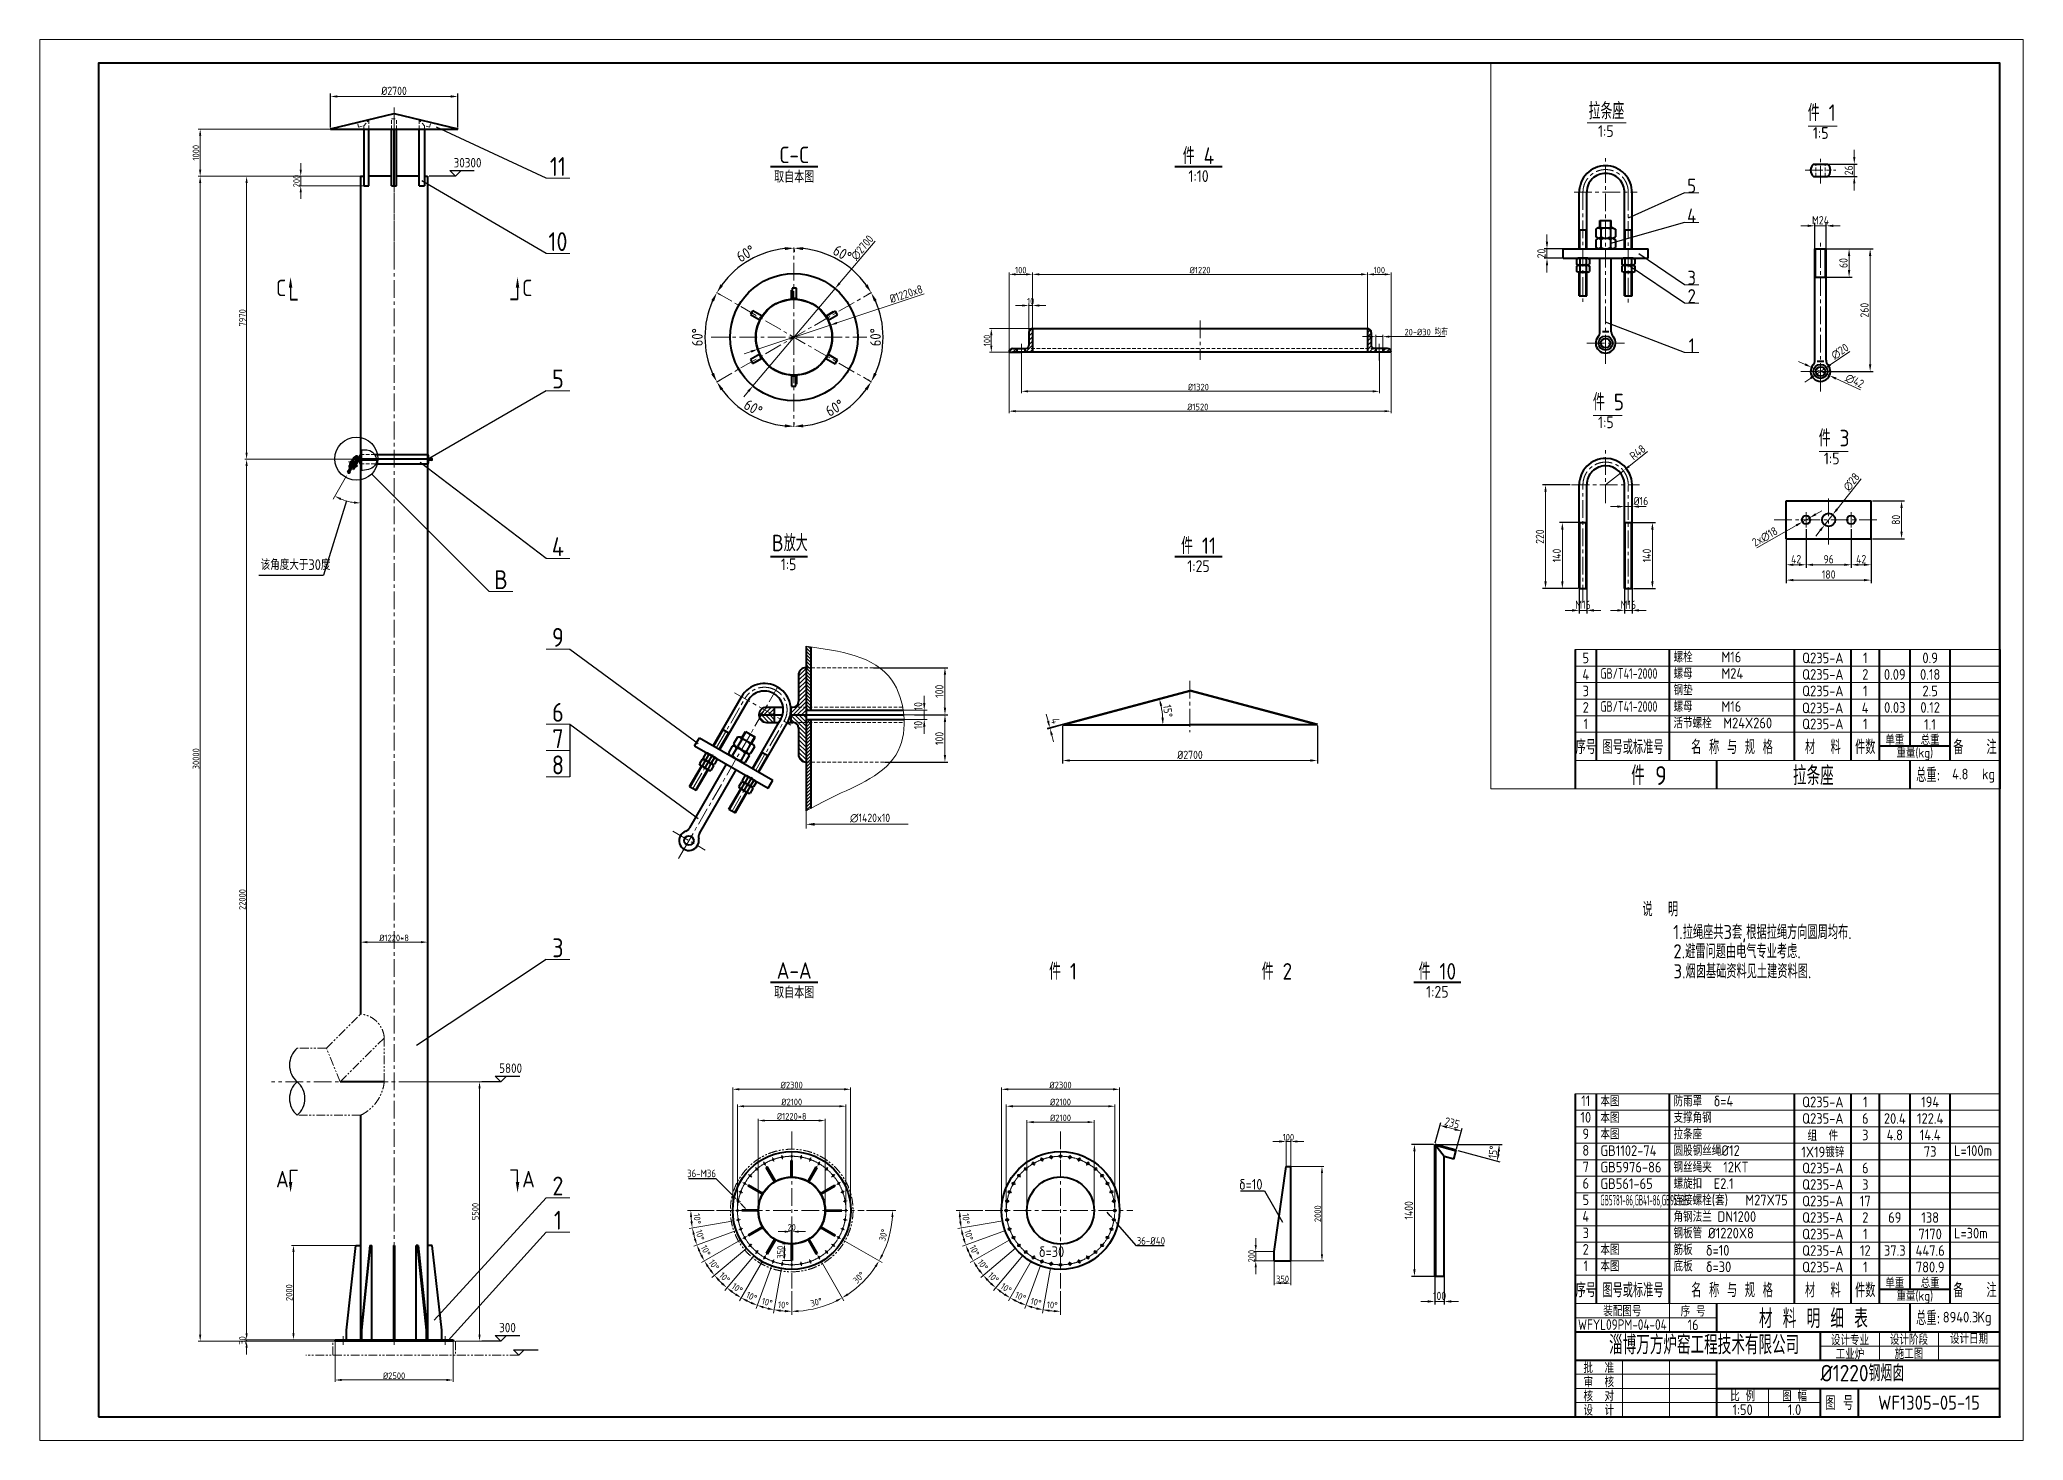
# Model space of a CAD drawing. Header units: millimetres. Extents: x 402311 to 444361, y 25246 to 54946.
import ezdxf
from ezdxf.enums import TextEntityAlignment as Align

# ---------------------------------------------------------------- set-up
doc = ezdxf.new("R2010")
doc.units = ezdxf.units.MM
doc.header["$LTSCALE"] = 300
for name, pattern in [('CENTER', [2, 1.25, -0.25, 0.25, -0.25]), ('DASHED2', [0.375, 0.25, -0.125]), ('PHANTOM2', [1.25, 0.625, -0.125, 0.125, -0.125, 0.125, -0.125])]:
    doc.linetypes.add(name, pattern=pattern)
for name, color, linetype, lineweight in [('2D', 4, 'PHANTOM2', 20), ('BIAOZHU', 3, 'Continuous', 25), ('POU', 4, 'Continuous', 20), ('SHI', 7, 'Continuous', 40), ('WEN', 3, 'Continuous', 20), ('XI', 2, 'Continuous', 20), ('XU', 6, 'DASHED2', 20), ('ZHONG', 1, 'CENTER', 20)]:
    doc.layers.add(name, color=color, linetype=linetype, lineweight=lineweight)
doc.layers.add('X1', color=4, linetype='Continuous')
doc.styles.add('GB', font='gbenor.shx', dxfattribs={"bigfont": 'gbcbig.shx'})
doc.dimstyles.new('ISO-25', dxfattribs={"dimscale": 40, "dimtxt": 3.5, "dimasz": 3.5, "dimexe": 1.8, "dimexo": 1.25, "dimgap": 1.3, "dimtad": 1, "dimdsep": 46, "dimtxsty": 'GB', "dimcen": 0, "dimclrd": 3, "dimclre": 3, "dimclrt": 256, "dimadec": 0, "dimazin": 0, "dimtfac": 1, "dimtix": 1, "dimtmove": 1, "dimatfit": 3, "dimldrblk": 'DOTSMALL', "dimfxl": 0, "dimlwd": 20, "dimlwe": 20, "dimarcsym": 0})
doc.dimstyles.new('ISO-25$0', dxfattribs={"dimscale": 40, "dimtxt": 3.5, "dimasz": 3.5, "dimexe": 1, "dimexo": 0.2, "dimgap": 0.5, "dimtad": 1, "dimtoh": 1, "dimdec": 1, "dimzin": 9, "dimdsep": 46, "dimtxsty": 'GB', "dimcen": 0, "dimclrd": 3, "dimclre": 3, "dimclrt": 256, "dimadec": 0, "dimazin": 2, "dimtfac": 1, "dimtdec": 1, "dimtix": 1, "dimtmove": 0, "dimatfit": 3, "dimldrblk": 'DOTSMALL', "dimfxl": 0, "dimlwd": 20, "dimlwe": 20, "dimarcsym": 0})
doc.dimstyles.new('ISO-25$3', dxfattribs={"dimscale": 40, "dimtxt": 4, "dimasz": 2.5, "dimexe": 1.25, "dimexo": 0.625, "dimtad": 1, "dimtoh": 1, "dimdsep": 46, "dimtxsty": 'GB', "dimcen": 2.5, "dimadec": 0, "dimazin": 0, "dimtfac": 1, "dimtix": 1, "dimtmove": 1, "dimatfit": 3, "dimfxl": 0, "dimarcsym": 0})
doc.dimstyles.new('SHW', dxfattribs={"dimscale": 50, "dimtxt": 3.5, "dimasz": 3, "dimexe": 1.25, "dimexo": 0.625, "dimtad": 1, "dimdsep": 46, "dimtxsty": 'GB', "dimcen": 2.5, "dimclrd": 256, "dimclrt": 256, "dimadec": 1, "dimazin": 0, "dimtfac": 1, "dimtix": 1, "dimtmove": 2, "dimatfit": 3, "dimfxl": 0, "dimlwd": -1, "dimarcsym": 0})

msp = doc.modelspace()

# ---------------------------------------------------------------- texts
at = {"layer": 'BIAOZHU', "style": 'GB'}
msp.add_text('∅1420x10', height=175, dxfattribs=at).set_placement((419488.245, 38357.877))
at = {"layer": 'SHI', "style": 'GB'}
for s, p in [('5', (435085.502, 41836.368)), ('4', (435085.502, 41486.368)), ('3', (435085.502, 41136.368)), ('2', (435085.502, 40786.368)), ('1', (435085.502, 40436.368)), ('11', (435085.502, 32445.06)), ('10', (435085.502, 32095.06)), ('9', (435085.502, 31745.06)), ('7', (435085.502, 31045.06)), ('8', (435085.502, 31395.06)), ('6', (435085.502, 30695.06)), ('5', (435085.502, 30345.06)), ('4', (435085.502, 29995.06)), ('3', (435085.502, 29645.06)), ('2', (435085.502, 29295.06)), ('1', (435085.502, 28945.06))]:
    msp.add_text(s, height=225, dxfattribs=at).set_placement(p, align=Align.MIDDLE)
for s, height, p in [('淄博万方炉窑工程技术有限公司', 400, (435578.578, 27070.579)), ('%%C1220钢烟囱', 350, (440060.502, 26495.579))]:
    msp.add_text(s, height=height, dxfattribs=at).set_placement(p)
at = {"layer": 'WEN', "style": 'GB'}
for s, height, p in [('拉条座', 350, (435144.963, 53257.738)), ('件 1', 350, (439791.377, 53222.712)), ('1:5', 250, (435345.036, 52882.175)), ('1:5', 250, (439900.508, 52841.689)), ('件 5', 350, (435236.547, 47087.768)), ('1:5', 250, (435345.677, 46706.745)), ('件 3', 350, (440024.283, 46321.897)), ('1:5', 250, (440133.414, 45940.874)), ('B放大', 350, (417829.97, 44097.997)), ('该角度大于30度', 225, (406994.05, 43701.604)), ('1:5', 250, (418021.099, 43695.787)), ('螺栓     M16', 225, (436945.502, 41743.483)), ('螺母     M24', 225, (436945.502, 41393.483)), ('钢垫', 225, (436945.502, 41043.483)), ('螺母     M16', 225, (436945.502, 40693.483)), ('活节螺栓  M24X260', 225, (436945.502, 40343.483)), ('kg', 225, (443482.775, 39261.368)), ('说  明', 300, (436286.267, 36356.768)), ('1.拉绳座共3套,根据拉绳方向圆周均布.', 300, (436937.804, 35872.243)), ('2.避雷问题由电气专业考虑.', 300, (436942.5, 35464.321)), ('3.烟囱基础资料见土建资料图.', 300, (436945.97, 35041.093)), ('本图', 225, (435395.502, 32325.819)), ('防雨罩  δ=4', 225, (436945.502, 32327.693)), ('本图', 225, (435395.502, 31975.819)), ('支撑角钢', 225, (436945.502, 31977.693)), ('本图', 225, (435395.502, 31625.819)), ('拉条座', 225, (436945.502, 31627.693)), ('GB1102-74', 225, (435395.502, 31275.819)), ('GB5976-86', 225, (435395.502, 30925.819)), ('钢丝绳夹  12KT', 225, (436945.502, 30927.693)), ('圆股钢丝绳%%C12', 225, (436945.502, 31277.693)), ('L=100m', 225, (442890.502, 31276.169)), ('δ=10', 225, (427735.561, 30561.639)), ('GB561-65', 225, (435395.502, 30575.819)), ('螺旋扣  E2.1', 225, (436945.502, 30577.693)), ('连接螺栓(套)   M27X75', 225, (436945.502, 30227.693)), ('角钢法兰 DN1200', 225, (436945.502, 29877.693)), ('钢板管 %%C1220X8', 225, (436945.502, 29527.693)), ('L=30m', 225, (442890.502, 29526.169)), ('δ=30', 225, (423493.729, 29133.54)), ('本图', 225, (435395.502, 29175.819)), ('本图', 225, (435395.502, 28825.819)), ('筋板', 225, (436945.502, 29177.693)), ('底板 ', 225, (436945.502, 28827.693)), ('δ=10', 225, (437633.287, 29162.904)), ('δ=30', 225, (437633.287, 28812.904)), ('8940.3', 225, (442653.002, 27745.579)), ('Kg', 225, (443387.722, 27745.579))]:
    msp.add_text(s, height=height, dxfattribs=at).set_placement(p)
for s, height, p in [('C-C', 350, (418304.713, 52502.481)), ('件 4', 350, (426876.322, 52502.481)), ('11', 400, (413296.42, 52255.912)), ('取自本图', 250, (418304.713, 52052.481)), ('1:10', 250, (426876.322, 52052.481)), ('5', 300, (437330.824, 51846.176)), ('4', 300, (437330.824, 51216.33)), ('10', 400, (413296.42, 50663.263)), ('3', 300, (437330.824, 49896.919)), ('2', 300, (437330.824, 49505.956)), ('1', 300, (437330.824, 48462.186)), ('5', 400, (413296.42, 47749.946)), ('4', 400, (413296.42, 44193.806)), ('件 11', 350, (426876.322, 44232.455)), ('1:25', 250, (426876.322, 43782.455)), ('B', 400, (412089.361, 43494.753)), ('9', 400, (413296.42, 42271.789)), ('Q235-A', 225, (440110.502, 41836.368)), ('1', 225, (441010.502, 41836.368)), ('0.9', 225, (442385.502, 41836.368)), ('Q235-A', 225, (440110.502, 41486.368)), ('Q235-A', 225, (440110.502, 41136.368)), ('2', 225, (441010.502, 41486.368)), ('1', 225, (441010.502, 41136.368)), ('0.09', 225, (441635.502, 41486.368)), ('0.18', 225, (442385.502, 41486.368)), ('2.5', 225, (442385.502, 41136.368)), ('6', 400, (413296.42, 40682.036)), ('Q235-A', 225, (440106.771, 40775.917)), ('4', 225, (441006.771, 40775.917)), ('0.03', 225, (441635.502, 40786.368)), ('0.12', 225, (442385.502, 40786.368)), ('Q235-A', 225, (440110.502, 40436.368)), ('1', 225, (441010.502, 40436.368)), ('1.1', 225, (442381.771, 40425.917)), ('7', 400, (413296.42, 40124.938)), ('序号', 300, (435085.502, 39962.926)), ('图号或标准号', 300, (436085.502, 39961.368)), ('名 称 与 规 格', 300, (438185.502, 39961.368)), ('材  料', 300, (440110.502, 39961.368)), ('件数', 300, (441010.502, 39961.368)), ('单重', 200, (441635.502, 40111.368)), ('重量(kg)', 200, (442060.502, 39811.368)), ('总重', 200, (442385.502, 40111.368)), ('备   注', 300, (443335.502, 39961.368)), ('8', 400, (413296.42, 39567.84)), ('件 9', 400, (436425.888, 39361.368)), ('拉条座', 400, (439910.502, 39361.368)), ('总重:', 300, (442345.502, 39368.645)), ('3', 400, (413296.42, 35689.933)), ('A-A', 350, (418304.713, 35207.698)), ('件 1', 350, (424003.379, 35207.698)), ('件 2', 350, (428538.396, 35207.698)), ('件 10', 350, (431938.846, 35207.698)), ('取自本图', 250, (418304.713, 34757.698)), ('1:25', 250, (431938.846, 34757.698)), ('Q235-A', 225, (440110.502, 32420.579)), ('1', 225, (441010.502, 32420.579)), ('194', 225, (442385.502, 32420.579)), ('Q235-A', 225, (440110.502, 32070.579)), ('6', 225, (441010.502, 32070.579)), ('20.4', 225, (441635.502, 32070.579)), ('122.4', 225, (442385.502, 32070.579)), ('组  件', 225, (440110.502, 31720.579)), ('3', 225, (441010.502, 31720.579)), ('4.8', 225, (441635.502, 31720.579)), ('14.4', 225, (442385.502, 31720.579)), ('Q235-A', 225, (440110.502, 31020.579)), ('1X19镀锌', 225, (440110.502, 31370.579)), ('6', 225, (441010.502, 31020.579)), ('73', 225, (442385.502, 31370.579)), ('2', 400, (413296.42, 30638.939)), ('Q235-A', 225, (440110.502, 30670.579)), ('3', 225, (441010.502, 30670.579)), ('Q235-A', 225, (440110.502, 30320.579)), ('17', 225, (441010.502, 30320.579)), ('1', 400, (413296.42, 29912.769)), ('Q235-A', 225, (440110.502, 29970.579)), ('2', 225, (441010.502, 29970.579)), ('69', 225, (441635.502, 29970.579)), ('138', 225, (442385.502, 29970.579)), ('Q235-A', 225, (440110.502, 29620.579)), ('1', 225, (441010.502, 29620.579)), ('7170', 225, (442385.502, 29620.579)), ('Q235-A', 225, (440110.502, 29270.579)), ('Q235-A', 225, (440110.502, 28920.579)), ('12', 225, (441010.502, 29270.579)), ('1', 225, (441010.502, 28920.579)), ('37.3', 225, (441635.502, 29270.579)), ('447.6', 225, (442385.502, 29270.579)), ('780.9', 225, (442385.502, 28920.579)), ('序号', 300, (435085.502, 28447.137)), ('图号或标准号', 300, (436085.502, 28445.579)), ('名 称 与 规 格', 300, (438185.502, 28445.579)), ('材  料', 300, (440110.502, 28445.579)), ('件数', 300, (441010.502, 28445.579)), ('单重', 200, (441635.502, 28595.579)), ('总重', 200, (442385.502, 28595.579)), ('备   注', 300, (443335.502, 28445.579)), ('重量(kg)', 200, (442060.502, 28295.579)), ('装配图号', 225, (435860.502, 28000.037)), ('序 号', 225, (437360.502, 27995.579)), ('16', 225, (437360.502, 27695.579)), ('材 料 明 细 表', 400, (439910.502, 27845.579)), ('总重:', 300, (442345.502, 27852.856)), ('设计专业', 225, (440685.502, 27385.753)), ('设计阶段', 225, (441935.502, 27395.579)), ('设计日期', 225, (443210.502, 27415.907)), ('批  准', 225, (435360.502, 26795.579)), ('工业炉', 225, (440685.502, 27085.753)), ('施工图', 225, (441935.502, 27095.579)), ('审  核', 225, (435360.502, 26495.579)), ('核  对', 225, (435360.502, 26195.579)), ('比 例', 225, (438410.502, 26195.579)), ('图 幅', 225, (439510.502, 26195.579)), ('图 号', 300, (440460.502, 26045.579)), ('WF1305-05-15', 300, (442360.502, 26045.579)), ('设  计', 225, (435360.502, 25895.579)), ('1:50', 225, (438410.502, 25895.579)), ('1.0', 225, (439510.502, 25895.579))]:
    msp.add_text(s, height=height, dxfattribs=at).set_placement(p, align=Align.MIDDLE)
for s, width, p in [('GB/T41-2000 ', 0.8, (435395.502, 41393.483)), ('GB/T41-2000 ', 0.8, (435395.502, 40693.483)), ('GB5781-86,GB41-86,GB95-85', 0.44, (435395.502, 30225.819))]:
    msp.add_text(s, height=225, dxfattribs=dict(at, width=width)).set_placement(p)
msp.add_text('4.8', height=225, dxfattribs=at).set_placement((443196.819, 39261.368), align=Align.RIGHT)
at = {"layer": 'WEN', "style": 'GB', "width": 0.9}
msp.add_text('WFYL09PM-04-04', height=225, dxfattribs=at).set_placement((435860.502, 27700.037), align=Align.MIDDLE)
at = {"layer": 'WEN', "char_height": 175, "attachment_point": 5, "rotation": 90, "style": 'GB'}
for insert in [(420934.345, 40811.498), (420934.345, 40412.384)]:
    msp.add_mtext('10', dxfattribs=dict(at, insert=insert))

# ---------------------------------------------------------------- blocks, each defined once
blk = doc.blocks.new('*D8')
at = {"layer": 'BIAOZHU', "color": 3, "linetype": 'ByBlock', "lineweight": 20}
for p, q in [((409113, 35545), (409113, 35849)), ((409253, 35809), (410393, 35809)), ((410533, 35545), (410533, 35849))]:
    blk.add_line(p, q, dxfattribs=at)
at = {"layer": 'BIAOZHU', "color": 3}
for points in [[(409253, 35832), (409253, 35786), (409113, 35809)], [(410393, 35832), (410393, 35786), (410533, 35809)]]:
    blk.add_solid(points, dxfattribs=at)
at = {"layer": 'Defpoints', "color": 0}
for p in [(410533, 35809), (409113, 35537), (410533, 35537)]:
    blk.add_point(p, dxfattribs=at)
at = {"layer": 'BIAOZHU', "insert": (409823, 35899), "char_height": 140, "attachment_point": 5, "style": 'GB'}
blk.add_mtext('%%c1220*8', dxfattribs=at)
blk = doc.blocks.new('_DotSmall')
at = {"color": 0, "linetype": 'ByBlock', "const_width": 0.5}
blk.add_lwpolyline([(-0.0625, 0, 1), (0.0625, 0, 1)], format="xyb", close=True, dxfattribs=at)
blk = doc.blocks.new('正标高')
at = {"layer": 'BIAOZHU'}
for p, q in [((-2.4, 2.4), (8, 2.4)), ((-2.4, 2.4), (0, 0)), ((2.4, 2.4), (0, 0))]:
    blk.add_line(p, q, dxfattribs=at)
at = {"layer": 'BIAOZHU', "style": 'GB', "flags": 10}
blk.add_attdef('+', (-3.12, 3.76), '', height=4, dxfattribs=at)
at = {"layer": 'BIAOZHU', "style": 'GB'}
blk.add_attdef('1000', (-0.7624, 3.76), '', height=4, dxfattribs=at)
blk = doc.blocks.new('地坪')
at = {"layer": 'BIAOZHU'}
for p, q in [((0, 0), (-2.26, 2.26)), ((-2.26, 2.26), (8.16, 2.26)), ((0, 0), (2.26, 2.26))]:
    blk.add_line(p, q, dxfattribs=at)
at = {"layer": 'BIAOZHU', "style": 'GB', "flags": 10}
blk.add_attdef('%%P0.0', (-2.96, 3.66), '', height=4, dxfattribs=at)
blk = doc.blocks.new('*D9')
at = {"layer": 'BIAOZHU', "color": 3, "linetype": 'ByBlock', "lineweight": 20}
for p, q in [((408565, 27378), (406657, 27378)), ((408515, 27348), (406657, 27348)), ((406697, 27518), (406697, 27658)), ((406697, 27348), (406697, 27378)), ((406697, 27208), (406697, 27068))]:
    blk.add_line(p, q, dxfattribs=at)
at = {"layer": 'BIAOZHU', "color": 3}
for points in [[(406674, 27518), (406720, 27518), (406697, 27378)], [(406674, 27208), (406720, 27208), (406697, 27348)]]:
    blk.add_solid(points, dxfattribs=at)
at = {"layer": 'Defpoints', "color": 0}
for p in [(406697, 27378), (408523, 27348), (408573, 27378)]:
    blk.add_point(p, dxfattribs=at)
at = {"layer": 'BIAOZHU', "insert": (406607, 27363), "char_height": 140, "attachment_point": 5, "rotation": 90, "style": 'GB'}
blk.add_mtext('30', dxfattribs=at)
blk = doc.blocks.new('*D10')
at = {"layer": 'BIAOZHU', "color": 3, "linetype": 'ByBlock', "lineweight": 20}
for p, q in [((409105, 52048), (405673, 52048)), ((405713, 27488), (405713, 51908)), ((408515, 27348), (405673, 27348))]:
    blk.add_line(p, q, dxfattribs=at)
at = {"layer": 'BIAOZHU', "color": 3}
for points in [[(405689, 51908), (405736, 51908), (405713, 52048)], [(405689, 27488), (405736, 27488), (405713, 27348)]]:
    blk.add_solid(points, dxfattribs=at)
at = {"layer": 'Defpoints', "color": 0}
for p in [(405713, 52048), (409113, 52048), (408523, 27348)]:
    blk.add_point(p, dxfattribs=at)
at = {"layer": 'BIAOZHU', "insert": (405623, 39698), "char_height": 140, "attachment_point": 5, "rotation": 90, "style": 'GB'}
blk.add_mtext('30000', dxfattribs=at)
blk = doc.blocks.new('*D11')
at = {"layer": 'BIAOZHU', "color": 3, "linetype": 'ByBlock', "lineweight": 20}
for p, q in [((409005, 46048), (406657, 46048)), ((406697, 27518), (406697, 45908)), ((408565, 27378), (406657, 27378))]:
    blk.add_line(p, q, dxfattribs=at)
at = {"layer": 'BIAOZHU', "color": 3}
for points in [[(406674, 45908), (406720, 45908), (406697, 46048)], [(406674, 27518), (406720, 27518), (406697, 27378)]]:
    blk.add_solid(points, dxfattribs=at)
at = {"layer": 'Defpoints', "color": 0}
for p in [(406697, 46048), (409013, 46048), (408573, 27378)]:
    blk.add_point(p, dxfattribs=at)
at = {"layer": 'BIAOZHU', "insert": (406607, 36713), "char_height": 140, "attachment_point": 5, "rotation": 90, "style": 'GB'}
blk.add_mtext('22000', dxfattribs=at)
blk = doc.blocks.new('*D12')
at = {"layer": 'BIAOZHU', "color": 3, "linetype": 'ByBlock', "lineweight": 20}
for p, q in [((409097, 52048), (406657, 52048)), ((406697, 46188), (406697, 51908)), ((408997, 46048), (406657, 46048))]:
    blk.add_line(p, q, dxfattribs=at)
at = {"layer": 'BIAOZHU', "color": 3}
for points in [[(406674, 51908), (406720, 51908), (406697, 52048)], [(406674, 46188), (406720, 46188), (406697, 46048)]]:
    blk.add_solid(points, dxfattribs=at)
at = {"layer": 'Defpoints', "color": 0}
for p in [(406697, 52048), (409105, 52048), (409005, 46048)]:
    blk.add_point(p, dxfattribs=at)
at = {"layer": 'BIAOZHU', "insert": (406607, 49048), "char_height": 140, "attachment_point": 5, "rotation": 90, "style": 'GB'}
blk.add_mtext('7970', dxfattribs=at)
blk = doc.blocks.new('*D13')
at = {"layer": 'BIAOZHU', "color": 3, "linetype": 'ByBlock', "lineweight": 20}
for p, q in [((410305, 32848), (411675, 32848)), ((411635, 32708), (411635, 27488)), ((411131, 27348), (411675, 27348))]:
    blk.add_line(p, q, dxfattribs=at)
at = {"layer": 'BIAOZHU', "color": 3}
for points in [[(411611, 32708), (411658, 32708), (411635, 32848)], [(411611, 27488), (411658, 27488), (411635, 27348)]]:
    blk.add_solid(points, dxfattribs=at)
at = {"layer": 'Defpoints', "color": 0}
for p in [(410297, 32848), (411123, 27348), (411635, 27348)]:
    blk.add_point(p, dxfattribs=at)
at = {"layer": 'BIAOZHU', "insert": (411545, 30098), "char_height": 140, "attachment_point": 5, "rotation": 90, "style": 'GB'}
blk.add_mtext('5500', dxfattribs=at)
blk = doc.blocks.new('剖切箭头(右下)')
at = {"layer": 'BIAOZHU'}
blk.add_lwpolyline([(0, -5), (0, 0), (-3, 0)], dxfattribs=at)
blk.add_solid([(0.75, -5), (-0.75, -5), (0, -9.5)], dxfattribs=at)
at = {"layer": 'BIAOZHU', "style": 'GB', "width": 0.8, "flags": 8}
blk.add_attdef('A', (1.96, -7.29), '', height=7, dxfattribs=at)
blk = doc.blocks.new('剖切箭头(左下)')
at = {"layer": 'BIAOZHU'}
blk.add_lwpolyline([(0, -5), (0, 0), (3, 0)], dxfattribs=at)
blk.add_solid([(-0.75, -5), (0.75, -5), (0, -9.5)], dxfattribs=at)
at = {"layer": 'BIAOZHU', "style": 'GB', "width": 0.8, "flags": 8}
blk.add_attdef('A', (-6.16, -7.29), '', height=7, dxfattribs=at)
blk = doc.blocks.new('*D14')
at = {"layer": 'BIAOZHU', "color": 3, "linetype": 'ByBlock', "lineweight": 20}
for p, q in [((417542, 30127), (417542, 32066)), ((417682, 32026), (418822, 32026)), ((418962, 30127), (418962, 32066))]:
    blk.add_line(p, q, dxfattribs=at)
at = {"layer": 'BIAOZHU', "color": 3}
for points in [[(417682, 32049), (417682, 32003), (417542, 32026)], [(418822, 32049), (418822, 32003), (418962, 32026)]]:
    blk.add_solid(points, dxfattribs=at)
at = {"layer": 'Defpoints', "color": 0}
for p in [(418962, 32026), (417542, 30119), (418962, 30119)]:
    blk.add_point(p, dxfattribs=at)
at = {"layer": 'BIAOZHU', "insert": (418252, 32116), "char_height": 140, "attachment_point": 5, "style": 'GB'}
blk.add_mtext('%%c1220*8', dxfattribs=at)
blk = doc.blocks.new('*D15')
at = {"layer": 'BIAOZHU', "color": 3, "linetype": 'ByBlock', "lineweight": 20}
for p, q in [((417102, 30127), (417102, 32370)), ((419262, 32330), (417242, 32330)), ((419402, 30127), (419402, 32370))]:
    blk.add_line(p, q, dxfattribs=at)
at = {"layer": 'BIAOZHU', "color": 3}
for points in [[(417242, 32353), (417242, 32306), (417102, 32330)], [(419262, 32353), (419262, 32306), (419402, 32330)]]:
    blk.add_solid(points, dxfattribs=at)
at = {"layer": 'Defpoints', "color": 0}
for p in [(417102, 32330), (417102, 30119), (419402, 30119)]:
    blk.add_point(p, dxfattribs=at)
at = {"layer": 'BIAOZHU', "insert": (418252, 32420), "char_height": 140, "attachment_point": 5, "style": 'GB'}
blk.add_mtext('%%c2100', dxfattribs=at)
blk = doc.blocks.new('*D16')
at = {"layer": 'BIAOZHU', "color": 3, "linetype": 'ByBlock', "lineweight": 20}
for p, q in [((417002, 30127), (417002, 32729)), ((417142, 32689), (419362, 32689)), ((419502, 30127), (419502, 32729))]:
    blk.add_line(p, q, dxfattribs=at)
at = {"layer": 'BIAOZHU', "color": 3}
for points in [[(417142, 32713), (417142, 32666), (417002, 32689)], [(419362, 32713), (419362, 32666), (419502, 32689)]]:
    blk.add_solid(points, dxfattribs=at)
at = {"layer": 'Defpoints', "color": 0}
for p in [(419502, 32689), (417002, 30119), (419502, 30119)]:
    blk.add_point(p, dxfattribs=at)
at = {"layer": 'BIAOZHU', "insert": (418252, 32779), "char_height": 140, "attachment_point": 5, "style": 'GB'}
blk.add_mtext('%%c2300', dxfattribs=at)
blk = doc.blocks.new('*D17')
at = {"layer": 'BIAOZHU', "color": 0, "lineweight": -2}
for p, q in [((416064, 30800), (416643, 30800)), ((416643, 30800), (417037, 30402)), ((417133, 30306), (417107, 30331)), ((417203, 30235), (417274, 30164))]:
    blk.add_line(p, q, dxfattribs=at)
at = {"layer": 'BIAOZHU', "color": 0}
for points in [[(417049, 30414), (417025, 30391), (417107, 30331)], [(417215, 30247), (417191, 30223), (417133, 30306)]]:
    blk.add_solid(points, dxfattribs=at)
at = {"layer": 'Defpoints', "color": 0}
for p in [(417107, 30331), (417133, 30306)]:
    blk.add_point(p, dxfattribs=at)
at = {"layer": 'BIAOZHU', "color": 0, "insert": (416341, 30905), "char_height": 160, "attachment_point": 5, "style": 'GB'}
blk.add_mtext('36-M36', dxfattribs=at)
blk = doc.blocks.new('*D18')
at = {"layer": 'BIAOZHU', "color": 3, "linetype": 'ByBlock', "lineweight": 20}
for p, q in [((422801, 30127), (422801, 32370)), ((424961, 32330), (422941, 32330)), ((425101, 30127), (425101, 32370))]:
    blk.add_line(p, q, dxfattribs=at)
at = {"layer": 'BIAOZHU', "color": 3}
for points in [[(422941, 32353), (422941, 32306), (422801, 32330)], [(424961, 32353), (424961, 32306), (425101, 32330)]]:
    blk.add_solid(points, dxfattribs=at)
at = {"layer": 'Defpoints', "color": 0}
for p in [(422801, 32330), (422801, 30119), (425101, 30119)]:
    blk.add_point(p, dxfattribs=at)
at = {"layer": 'BIAOZHU', "insert": (423951, 32420), "char_height": 140, "attachment_point": 5, "style": 'GB'}
blk.add_mtext('%%C2100', dxfattribs=at)
blk = doc.blocks.new('*D19')
at = {"layer": 'BIAOZHU', "color": 3, "linetype": 'ByBlock', "lineweight": 20}
for p, q in [((422701, 30127), (422701, 32729)), ((422841, 32689), (425061, 32689)), ((425201, 30127), (425201, 32729))]:
    blk.add_line(p, q, dxfattribs=at)
at = {"layer": 'BIAOZHU', "color": 3}
for points in [[(422841, 32713), (422841, 32666), (422701, 32689)], [(425061, 32713), (425061, 32666), (425201, 32689)]]:
    blk.add_solid(points, dxfattribs=at)
at = {"layer": 'Defpoints', "color": 0}
for p in [(425201, 32689), (422701, 30119), (425201, 30119)]:
    blk.add_point(p, dxfattribs=at)
at = {"layer": 'BIAOZHU', "insert": (423951, 32779), "char_height": 140, "attachment_point": 5, "style": 'GB'}
blk.add_mtext('%%C2300', dxfattribs=at)
blk = doc.blocks.new('*D20')
at = {"layer": 'BIAOZHU', "color": 0, "lineweight": -2}
for p, q in [((425006, 30008), (424941, 30084)), ((425072, 29933), (425096, 29906)), ((425561, 29370), (425161, 29830)), ((426146, 29370), (425561, 29370))]:
    blk.add_line(p, q, dxfattribs=at)
at = {"layer": 'BIAOZHU', "color": 0}
for points in [[(425019, 30019), (424994, 29997), (425072, 29933)], [(425174, 29841), (425149, 29819), (425096, 29906)]]:
    blk.add_solid(points, dxfattribs=at)
at = {"layer": 'Defpoints', "color": 0}
for p in [(425072, 29933), (425096, 29906)]:
    blk.add_point(p, dxfattribs=at)
at = {"layer": 'BIAOZHU', "color": 0, "insert": (425866, 29475), "char_height": 160, "attachment_point": 5, "style": 'GB'}
blk.add_mtext('36-%%C40', dxfattribs=at)
blk = doc.blocks.new('*D21')
at = {"layer": 'BIAOZHU', "color": 3, "linetype": 'ByBlock', "lineweight": 20}
for p, q in [((423239, 30127), (423239, 32033)), ((423379, 31993), (424523, 31993)), ((424663, 30127), (424663, 32033))]:
    blk.add_line(p, q, dxfattribs=at)
at = {"layer": 'BIAOZHU', "color": 3}
for points in [[(423379, 32017), (423379, 31970), (423239, 31993)], [(424523, 32017), (424523, 31970), (424663, 31993)]]:
    blk.add_solid(points, dxfattribs=at)
at = {"layer": 'Defpoints', "color": 0}
for p in [(424663, 31993), (423239, 30119), (424663, 30119)]:
    blk.add_point(p, dxfattribs=at)
at = {"layer": 'BIAOZHU', "insert": (423951, 32083), "char_height": 140, "attachment_point": 5, "style": 'GB'}
blk.add_mtext('%%C2100', dxfattribs=at)
blk = doc.blocks.new('*D28')
at = {"layer": 'Defpoints', "color": 0}
for p in [(434764, 50511), (434263, 50311), (434764, 50311)]:
    blk.add_point(p, dxfattribs=at)
at = {"layer": 'WEN', "color": 0, "lineweight": -2}
for p, q in [((434732, 50511), (434201, 50511)), ((434732, 50311), (434201, 50311))]:
    blk.add_line(p, q, dxfattribs=at)
at = {"layer": 'WEN'}
for p, q in [((434263, 50661), (434263, 50811)), ((434263, 50511), (434263, 50311)), ((434263, 50161), (434263, 50011))]:
    blk.add_line(p, q, dxfattribs=at)
for points in [[(434238, 50661), (434288, 50661), (434263, 50511)], [(434238, 50161), (434288, 50161), (434263, 50311)]]:
    blk.add_solid(points, dxfattribs=at)
at = {"layer": 'WEN', "insert": (434145, 50411), "char_height": 175, "attachment_point": 5, "rotation": 90, "style": 'GB'}
blk.add_mtext('20', dxfattribs=at)
blk = doc.blocks.new('*D29')
at = {"layer": 'Defpoints', "color": 0}
for p in [(440121, 52306), (440121, 52046), (440777, 52046)]:
    blk.add_point(p, dxfattribs=at)
at = {"layer": 'WEN'}
for p, q in [((440777, 52456), (440777, 52606)), ((440777, 52306), (440777, 52046)), ((440777, 51896), (440777, 51746))]:
    blk.add_line(p, q, dxfattribs=at)
at = {"layer": 'WEN', "color": 0, "lineweight": -2}
for p, q in [((440152, 52306), (440840, 52306)), ((440152, 52046), (440840, 52046))]:
    blk.add_line(p, q, dxfattribs=at)
at = {"layer": 'WEN'}
for points in [[(440752, 52456), (440802, 52456), (440777, 52306)], [(440752, 51896), (440802, 51896), (440777, 52046)]]:
    blk.add_solid(points, dxfattribs=at)
at = {"layer": 'WEN', "insert": (440659, 52176), "char_height": 175, "attachment_point": 5, "rotation": 90, "style": 'GB'}
blk.add_mtext('26', dxfattribs=at)
blk = doc.blocks.new('*D30')
at = {"layer": 'Defpoints', "color": 0}
for p in [(440181, 50999), (439941, 50433), (440181, 50433)]:
    blk.add_point(p, dxfattribs=at)
at = {"layer": 'WEN'}
for p, q in [((439791, 50999), (439641, 50999)), ((439941, 50999), (440181, 50999)), ((440331, 50999), (440481, 50999))]:
    blk.add_line(p, q, dxfattribs=at)
at = {"layer": 'WEN', "color": 0, "lineweight": -2}
for p, q in [((439941, 50465), (439941, 51061)), ((440181, 50465), (440181, 51061))]:
    blk.add_line(p, q, dxfattribs=at)
at = {"layer": 'WEN'}
for points in [[(439791, 51024), (439791, 50974), (439941, 50999)], [(440331, 51024), (440331, 50974), (440181, 50999)]]:
    blk.add_solid(points, dxfattribs=at)
at = {"layer": 'WEN', "insert": (440061, 51117), "char_height": 175, "attachment_point": 5, "style": 'GB'}
blk.add_mtext('M24', dxfattribs=at)
blk = doc.blocks.new('*D31')
at = {"layer": 'Defpoints', "color": 0}
for p in [(440161, 50510), (440161, 49910), (440667, 49910)]:
    blk.add_point(p, dxfattribs=at)
at = {"layer": 'WEN', "color": 0, "lineweight": -2}
for p, q in [((440192, 50510), (440730, 50510)), ((440192, 49910), (440730, 49910))]:
    blk.add_line(p, q, dxfattribs=at)
at = {"layer": 'WEN'}
blk.add_line((440667, 50360), (440667, 50060), dxfattribs=at)
for points in [[(440642, 50360), (440692, 50360), (440667, 50510)], [(440642, 50060), (440692, 50060), (440667, 49910)]]:
    blk.add_solid(points, dxfattribs=at)
at = {"layer": 'WEN', "insert": (440548, 50210), "char_height": 175, "attachment_point": 5, "rotation": 90, "style": 'GB'}
blk.add_mtext('60', dxfattribs=at)
blk = doc.blocks.new('*D22')
at = {"layer": 'Defpoints', "color": 0}
for p in [(440461, 50510), (440061, 47910), (441113, 47910)]:
    blk.add_point(p, dxfattribs=at)
at = {"layer": 'WEN', "color": 0, "lineweight": -2}
for p, q in [((440492, 50510), (441175, 50510)), ((440092, 47910), (441175, 47910))]:
    blk.add_line(p, q, dxfattribs=at)
at = {"layer": 'WEN'}
blk.add_line((441113, 50360), (441113, 48060), dxfattribs=at)
for points in [[(441088, 50360), (441138, 50360), (441113, 50510)], [(441088, 48060), (441138, 48060), (441113, 47910)]]:
    blk.add_solid(points, dxfattribs=at)
at = {"layer": 'WEN', "insert": (440994, 49210), "char_height": 175, "attachment_point": 5, "rotation": 90, "style": 'GB'}
blk.add_mtext('260', dxfattribs=at)
blk = doc.blocks.new('*D32')
at = {"layer": 'Defpoints', "color": 0}
for p in [(440144, 47966), (439978, 47854)]:
    blk.add_point(p, dxfattribs=at)
at = {"layer": 'WEN'}
for p, q in [((439978, 47854), (440144, 47966)), ((440686, 48333), (440268, 48050)), ((439854, 47770), (439730, 47686))]:
    blk.add_line(p, q, dxfattribs=at)
for points in [[(440254, 48071), (440282, 48030), (440144, 47966)], [(439840, 47791), (439868, 47750), (439978, 47854)]]:
    blk.add_solid(points, dxfattribs=at)
at = {"layer": 'WEN', "insert": (440473, 48332), "char_height": 175, "attachment_point": 5, "rotation": 34.0716, "style": 'GB'}
blk.add_mtext('∅20', dxfattribs=at)
blk = doc.blocks.new('*D23')
at = {"layer": 'Defpoints', "color": 0}
for p in [(439870, 47998), (440252, 47823)]:
    blk.add_point(p, dxfattribs=at)
at = {"layer": 'WEN'}
for p, q in [((439734, 48061), (439598, 48124)), ((439870, 47998), (440252, 47823)), ((440907, 47521), (440388, 47760))]:
    blk.add_line(p, q, dxfattribs=at)
for points in [[(439744, 48084), (439724, 48038), (439870, 47998)], [(440398, 47783), (440378, 47737), (440252, 47823)]]:
    blk.add_solid(points, dxfattribs=at)
at = {"layer": 'WEN', "insert": (440785, 47708), "char_height": 175, "attachment_point": 5, "rotation": 335.2824, "style": 'GB'}
blk.add_mtext('∅42', dxfattribs=at)
blk = doc.blocks.new('*D33')
at = {"layer": 'Defpoints', "color": 0}
for p in [(441134, 45164), (441134, 44364), (441779, 44364)]:
    blk.add_point(p, dxfattribs=at)
at = {"layer": 'WEN', "color": 0, "lineweight": -2}
for p, q in [((441165, 45164), (441841, 45164)), ((441165, 44364), (441841, 44364))]:
    blk.add_line(p, q, dxfattribs=at)
at = {"layer": 'WEN'}
blk.add_line((441779, 45014), (441779, 44514), dxfattribs=at)
for points in [[(441754, 45014), (441804, 45014), (441779, 45164)], [(441754, 44514), (441804, 44514), (441779, 44364)]]:
    blk.add_solid(points, dxfattribs=at)
at = {"layer": 'WEN', "insert": (441660, 44764), "char_height": 175, "attachment_point": 5, "rotation": 90, "style": 'GB'}
blk.add_mtext('80', dxfattribs=at)
blk = doc.blocks.new('*D34')
at = {"layer": 'Defpoints', "color": 0}
for p in [(439754, 44598), (439334, 44497), (439754, 43811)]:
    blk.add_point(p, dxfattribs=at)
at = {"layer": 'WEN', "color": 0, "lineweight": -2}
for p, q in [((439334, 44466), (439334, 43748)), ((439754, 44567), (439754, 43748))]:
    blk.add_line(p, q, dxfattribs=at)
at = {"layer": 'WEN'}
blk.add_line((439484, 43811), (439604, 43811), dxfattribs=at)
for points in [[(439484, 43836), (439484, 43786), (439334, 43811)], [(439604, 43836), (439604, 43786), (439754, 43811)]]:
    blk.add_solid(points, dxfattribs=at)
at = {"layer": 'WEN', "insert": (439544, 43929), "char_height": 175, "attachment_point": 5, "style": 'GB'}
blk.add_mtext('42', dxfattribs=at)
blk = doc.blocks.new('*D35')
at = {"layer": 'Defpoints', "color": 0}
for p in [(439754, 44598), (440714, 44598), (440714, 43811)]:
    blk.add_point(p, dxfattribs=at)
at = {"layer": 'WEN', "color": 0, "lineweight": -2}
for p, q in [((439754, 44567), (439754, 43748)), ((440714, 44567), (440714, 43748))]:
    blk.add_line(p, q, dxfattribs=at)
at = {"layer": 'WEN'}
blk.add_line((439904, 43811), (440564, 43811), dxfattribs=at)
for points in [[(439904, 43836), (439904, 43786), (439754, 43811)], [(440564, 43836), (440564, 43786), (440714, 43811)]]:
    blk.add_solid(points, dxfattribs=at)
at = {"layer": 'WEN', "insert": (440234, 43929), "char_height": 175, "attachment_point": 5, "style": 'GB'}
blk.add_mtext('96', dxfattribs=at)
blk = doc.blocks.new('*D36')
at = {"layer": 'Defpoints', "color": 0}
for p in [(440714, 44598), (441134, 44494), (441134, 43811)]:
    blk.add_point(p, dxfattribs=at)
at = {"layer": 'WEN', "color": 0, "lineweight": -2}
for p, q in [((440714, 44567), (440714, 43748)), ((441134, 44462), (441134, 43748))]:
    blk.add_line(p, q, dxfattribs=at)
at = {"layer": 'WEN'}
blk.add_line((440864, 43811), (440984, 43811), dxfattribs=at)
for points in [[(440864, 43836), (440864, 43786), (440714, 43811)], [(440984, 43836), (440984, 43786), (441134, 43811)]]:
    blk.add_solid(points, dxfattribs=at)
at = {"layer": 'WEN', "insert": (440924, 43929), "char_height": 175, "attachment_point": 5, "style": 'GB'}
blk.add_mtext('42', dxfattribs=at)
blk = doc.blocks.new('*D24')
at = {"layer": 'Defpoints', "color": 0}
for p in [(439334, 43995), (441134, 44105), (441134, 43486)]:
    blk.add_point(p, dxfattribs=at)
at = {"layer": 'WEN', "color": 0, "lineweight": -2}
for p, q in [((439334, 43964), (439334, 43423)), ((441134, 44074), (441134, 43423))]:
    blk.add_line(p, q, dxfattribs=at)
at = {"layer": 'WEN'}
blk.add_line((439484, 43486), (440984, 43486), dxfattribs=at)
for points in [[(439484, 43511), (439484, 43461), (439334, 43486)], [(440984, 43511), (440984, 43461), (441134, 43486)]]:
    blk.add_solid(points, dxfattribs=at)
at = {"layer": 'WEN', "insert": (440234, 43605), "char_height": 175, "attachment_point": 5, "style": 'GB'}
blk.add_mtext('180', dxfattribs=at)
blk = doc.blocks.new('*D37')
at = {"layer": 'Defpoints', "color": 0}
for p in [(439676, 44719), (439832, 44808)]:
    blk.add_point(p, dxfattribs=at)
at = {"layer": 'WEN'}
for p, q in [((438712, 44169), (439545, 44645)), ((439832, 44808), (439676, 44719)), ((439962, 44883), (440092, 44957))]:
    blk.add_line(p, q, dxfattribs=at)
for points in [[(439533, 44667), (439558, 44623), (439676, 44719)], [(439950, 44905), (439975, 44861), (439832, 44808)]]:
    blk.add_solid(points, dxfattribs=at)
at = {"layer": 'WEN', "insert": (438884, 44404), "char_height": 175, "attachment_point": 5, "rotation": 29.7344, "style": 'GB'}
blk.add_mtext('2x∅18', dxfattribs=at)
blk = doc.blocks.new('*D25')
at = {"layer": 'Defpoints', "color": 0}
for p in [(440147, 44654), (440321, 44874)]:
    blk.add_point(p, dxfattribs=at)
at = {"layer": 'WEN'}
for p, q in [((440921, 45631), (440414, 44991)), ((440147, 44654), (440321, 44874)), ((440054, 44537), (439961, 44419))]:
    blk.add_line(p, q, dxfattribs=at)
for points in [[(440394, 45007), (440433, 44976), (440321, 44874)], [(440034, 44552), (440073, 44521), (440147, 44654)]]:
    blk.add_solid(points, dxfattribs=at)
at = {"layer": 'WEN', "insert": (440718, 45566), "char_height": 175, "attachment_point": 5, "rotation": 51.6208, "style": 'GB'}
blk.add_mtext('∅28', dxfattribs=at)
blk = doc.blocks.new('*D38')
at = {"layer": 'Defpoints', "color": 0}
for p in [(435906, 45045), (436066, 45045), (436066, 45045)]:
    blk.add_point(p, dxfattribs=at)
at = {"layer": 'WEN'}
for p, q in [((435756, 45045), (435606, 45045)), ((435906, 45045), (436066, 45045)), ((436216, 45045), (436366, 45045))]:
    blk.add_line(p, q, dxfattribs=at)
at = {"layer": 'WEN', "color": 0, "lineweight": -2}
for p, q in [((435906, 45076), (435906, 45107)), ((436066, 45076), (436066, 45107))]:
    blk.add_line(p, q, dxfattribs=at)
at = {"layer": 'WEN'}
for points in [[(435756, 45070), (435756, 45020), (435906, 45045)], [(436216, 45070), (436216, 45020), (436066, 45045)]]:
    blk.add_solid(points, dxfattribs=at)
at = {"layer": 'WEN', "insert": (436254, 45163), "char_height": 175, "attachment_point": 5, "style": 'GB'}
blk.add_mtext('%%c16', dxfattribs=at)
blk = doc.blocks.new('*D39')
at = {"layer": 'Defpoints', "color": 0}
for p in [(436046, 44708), (436066, 43308), (436498, 43308)]:
    blk.add_point(p, dxfattribs=at)
at = {"layer": 'WEN', "color": 0, "lineweight": -2}
for p, q in [((436077, 44708), (436560, 44708)), ((436097, 43308), (436560, 43308))]:
    blk.add_line(p, q, dxfattribs=at)
at = {"layer": 'WEN'}
blk.add_line((436498, 44558), (436498, 43458), dxfattribs=at)
for points in [[(436473, 44558), (436523, 44558), (436498, 44708)], [(436473, 43458), (436523, 43458), (436498, 43308)]]:
    blk.add_solid(points, dxfattribs=at)
at = {"layer": 'WEN', "insert": (436379, 44008), "char_height": 175, "attachment_point": 5, "rotation": 90, "style": 'GB'}
blk.add_mtext('140', dxfattribs=at)
blk = doc.blocks.new('*D40')
at = {"layer": 'Defpoints', "color": 0}
for p in [(434946, 43385), (435106, 43385), (435106, 42844)]:
    blk.add_point(p, dxfattribs=at)
at = {"layer": 'WEN', "color": 0, "lineweight": -2}
for p, q in [((434946, 43354), (434946, 42781)), ((435106, 43354), (435106, 42781))]:
    blk.add_line(p, q, dxfattribs=at)
at = {"layer": 'WEN'}
for p, q in [((434796, 42844), (434646, 42844)), ((434946, 42844), (435106, 42844)), ((435256, 42844), (435406, 42844))]:
    blk.add_line(p, q, dxfattribs=at)
for points in [[(434796, 42869), (434796, 42819), (434946, 42844)], [(435256, 42869), (435256, 42819), (435106, 42844)]]:
    blk.add_solid(points, dxfattribs=at)
at = {"layer": 'WEN', "insert": (435026, 42963), "char_height": 175, "attachment_point": 5, "style": 'GB'}
blk.add_mtext('M16', dxfattribs=at)
blk = doc.blocks.new('*D26')
at = {"layer": 'Defpoints', "color": 0}
for p in [(435906, 43385), (436066, 43385), (435906, 42844)]:
    blk.add_point(p, dxfattribs=at)
at = {"layer": 'WEN', "color": 0, "lineweight": -2}
for p, q in [((435906, 43354), (435906, 42781)), ((436066, 43354), (436066, 42781))]:
    blk.add_line(p, q, dxfattribs=at)
at = {"layer": 'WEN'}
for p, q in [((435756, 42844), (435606, 42844)), ((436066, 42844), (435906, 42844)), ((436216, 42844), (436366, 42844))]:
    blk.add_line(p, q, dxfattribs=at)
for points in [[(435756, 42869), (435756, 42819), (435906, 42844)], [(436216, 42869), (436216, 42819), (436066, 42844)]]:
    blk.add_solid(points, dxfattribs=at)
at = {"layer": 'WEN', "insert": (435986, 42963), "char_height": 175, "attachment_point": 5, "style": 'GB'}
blk.add_mtext('M16', dxfattribs=at)
blk = doc.blocks.new('*D41')
at = {"layer": 'Defpoints', "color": 0}
for p in [(434946, 44708), (434589, 43308), (434946, 43308)]:
    blk.add_point(p, dxfattribs=at)
at = {"layer": 'WEN', "color": 0, "lineweight": -2}
for p, q in [((434915, 44708), (434526, 44708)), ((434915, 43308), (434526, 43308))]:
    blk.add_line(p, q, dxfattribs=at)
at = {"layer": 'WEN'}
blk.add_line((434589, 44558), (434589, 43458), dxfattribs=at)
for points in [[(434564, 44558), (434614, 44558), (434589, 44708)], [(434564, 43458), (434614, 43458), (434589, 43308)]]:
    blk.add_solid(points, dxfattribs=at)
at = {"layer": 'WEN', "insert": (434470, 44008), "char_height": 175, "attachment_point": 5, "rotation": 90, "style": 'GB'}
blk.add_mtext('140', dxfattribs=at)
blk = doc.blocks.new('*D27')
at = {"layer": 'Defpoints', "color": 0}
for p in [(434786, 45508), (434232, 43308), (434720, 43308)]:
    blk.add_point(p, dxfattribs=at)
at = {"layer": 'WEN', "color": 0, "lineweight": -2}
for p, q in [((434755, 45508), (434170, 45508)), ((434689, 43308), (434170, 43308))]:
    blk.add_line(p, q, dxfattribs=at)
at = {"layer": 'WEN'}
blk.add_line((434232, 45358), (434232, 43458), dxfattribs=at)
for points in [[(434207, 45358), (434257, 45358), (434232, 45508)], [(434207, 43458), (434257, 43458), (434232, 43308)]]:
    blk.add_solid(points, dxfattribs=at)
at = {"layer": 'WEN', "insert": (434113, 44408), "char_height": 175, "attachment_point": 5, "rotation": 90, "style": 'GB'}
blk.add_mtext('220', dxfattribs=at)
blk = doc.blocks.new('*D42')
at = {"layer": 'Defpoints', "color": 0}
for p in [(435506, 45508), (435883, 45805)]:
    blk.add_point(p, dxfattribs=at)
at = {"layer": 'WEN'}
for p, q in [((436396, 46210), (436001, 45898)), ((435506, 45508), (435883, 45805))]:
    blk.add_line(p, q, dxfattribs=at)
blk.add_solid([(435985, 45917), (436016, 45878), (435883, 45805)], dxfattribs=at)
at = {"layer": 'WEN', "insert": (436184, 46194), "char_height": 175, "attachment_point": 5, "rotation": 38.2575, "style": 'GB'}
blk.add_mtext('R48', dxfattribs=at)
blk = doc.blocks.new('*D43')
at = {"layer": 'Defpoints', "color": 0}
for p in [(419957, 41629), (420823, 40629), (421501, 40629)]:
    blk.add_point(p, dxfattribs=at)
at = {"layer": 'WEN', "color": 0, "lineweight": -2}
for p, q in [((419988, 41629), (421563, 41629)), ((420855, 40629), (421563, 40629))]:
    blk.add_line(p, q, dxfattribs=at)
at = {"layer": 'WEN'}
blk.add_line((421501, 41479), (421501, 40779), dxfattribs=at)
for points in [[(421476, 41479), (421526, 41479), (421501, 41629)], [(421476, 40779), (421526, 40779), (421501, 40629)]]:
    blk.add_solid(points, dxfattribs=at)
at = {"layer": 'WEN', "insert": (421382, 41129), "char_height": 175, "attachment_point": 5, "rotation": 90, "style": 'GB'}
blk.add_mtext('100', dxfattribs=at)
blk = doc.blocks.new('*D44')
at = {"layer": 'Defpoints', "color": 0}
for p in [(420823, 40629), (420189, 39629), (421501, 39629)]:
    blk.add_point(p, dxfattribs=at)
at = {"layer": 'WEN', "color": 0, "lineweight": -2}
for p, q in [((420855, 40629), (421563, 40629)), ((420220, 39629), (421563, 39629))]:
    blk.add_line(p, q, dxfattribs=at)
at = {"layer": 'WEN'}
blk.add_line((421501, 40479), (421501, 39779), dxfattribs=at)
for points in [[(421476, 40479), (421526, 40479), (421501, 40629)], [(421476, 39779), (421526, 39779), (421501, 39629)]]:
    blk.add_solid(points, dxfattribs=at)
at = {"layer": 'WEN', "insert": (421382, 40129), "char_height": 175, "attachment_point": 5, "rotation": 90, "style": 'GB'}
blk.add_mtext('100', dxfattribs=at)
blk = doc.blocks.new('*D45')
at = {"layer": 'BIAOZHU', "color": 3, "linetype": 'ByBlock', "lineweight": 20}
for p, q in [((416607, 30119), (416042, 30119)), ((417029, 29903), (416076, 29735))]:
    blk.add_line(p, q, dxfattribs=at)
blk.add_arc((418253, 30119), 2138, 183.7524, 186.2476, dxfattribs=at)
at = {"layer": 'BIAOZHU', "color": 3}
for points in [[(416096, 29978), (416142, 29980), (416114, 30119)], [(416150, 29890), (416104, 29883), (416147, 29748)]]:
    blk.add_solid(points, dxfattribs=at)
at = {"layer": 'Defpoints', "color": 0}
for p in [(416118, 29995), (416657, 30119), (417078, 29912), (417164, 29927), (419786, 30119)]:
    blk.add_point(p, dxfattribs=at)
at = {"layer": 'BIAOZHU', "insert": (416248, 29944), "char_height": 140, "attachment_point": 5, "rotation": 275, "style": 'GB'}
blk.add_mtext('10°', dxfattribs=at)
blk = doc.blocks.new('*D46')
at = {"layer": 'BIAOZHU', "color": 3, "linetype": 'ByBlock', "lineweight": 20}
for p, q in [((417029, 29903), (416076, 29735)), ((417085, 29694), (416176, 29363))]:
    blk.add_line(p, q, dxfattribs=at)
blk.add_arc((418253, 30119), 2138, 193.7524, 196.2476, dxfattribs=at)
at = {"layer": 'BIAOZHU', "color": 3}
for points in [[(416153, 29606), (416199, 29615), (416147, 29748)], [(416222, 29528), (416178, 29513), (416243, 29388)]]:
    blk.add_solid(points, dxfattribs=at)
at = {"layer": 'Defpoints', "color": 0}
for p in [(417078, 29912), (418253, 30119), (416172, 29626), (417132, 29711)]:
    blk.add_point(p, dxfattribs=at)
at = {"layer": 'BIAOZHU', "insert": (416309, 29598), "char_height": 140, "attachment_point": 5, "rotation": 285, "style": 'GB'}
blk.add_mtext('10°', dxfattribs=at)
blk = doc.blocks.new('*D47')
at = {"layer": 'BIAOZHU', "color": 3, "linetype": 'ByBlock', "lineweight": 20}
for p, q in [((417085, 29694), (416176, 29363)), ((417176, 29498), (416339, 29014))]:
    blk.add_line(p, q, dxfattribs=at)
blk.add_arc((418253, 30119), 2138, 203.7524, 206.2476, dxfattribs=at)
at = {"layer": 'BIAOZHU', "color": 3}
for points in [[(416274, 29249), (416317, 29266), (416243, 29388)], [(416355, 29184), (416314, 29162), (416401, 29050)]]:
    blk.add_solid(points, dxfattribs=at)
at = {"layer": 'Defpoints', "color": 0}
for p in [(418253, 30119), (417132, 29711), (417220, 29523), (416289, 29272)]:
    blk.add_point(p, dxfattribs=at)
at = {"layer": 'BIAOZHU', "insert": (416429, 29269), "char_height": 140, "attachment_point": 5, "rotation": 295, "style": 'GB'}
blk.add_mtext('10°', dxfattribs=at)
blk = doc.blocks.new('*D48')
at = {"layer": 'BIAOZHU', "color": 3, "linetype": 'ByBlock', "lineweight": 20}
for p, q in [((417176, 29498), (416339, 29014)), ((417301, 29320), (416560, 28698))]:
    blk.add_line(p, q, dxfattribs=at)
blk.add_arc((418253, 30119), 2138, 213.7524, 216.2476, dxfattribs=at)
at = {"layer": 'BIAOZHU', "color": 3}
for points in [[(416455, 28919), (416495, 28943), (416401, 29050)], [(416547, 28869), (416510, 28840), (416615, 28745)]]:
    blk.add_solid(points, dxfattribs=at)
at = {"layer": 'Defpoints', "color": 0}
for p in [(418253, 30119), (417220, 29523), (417339, 29352), (416466, 28944)]:
    blk.add_point(p, dxfattribs=at)
at = {"layer": 'BIAOZHU', "insert": (416604, 28965), "char_height": 140, "attachment_point": 5, "rotation": 305, "style": 'GB'}
blk.add_mtext('10°', dxfattribs=at)
blk = doc.blocks.new('*D49')
at = {"layer": 'BIAOZHU', "color": 3, "linetype": 'ByBlock', "lineweight": 20}
for p, q in [((417301, 29320), (416560, 28698)), ((417454, 29167), (416832, 28426))]:
    blk.add_line(p, q, dxfattribs=at)
blk.add_arc((418253, 30119), 2138, 223.7524, 226.2476, dxfattribs=at)
at = {"layer": 'BIAOZHU', "color": 3}
for points in [[(416691, 28625), (416725, 28656), (416615, 28745)], [(416790, 28592), (416758, 28557), (416878, 28481)]]:
    blk.add_solid(points, dxfattribs=at)
at = {"layer": 'Defpoints', "color": 0}
for p in [(418253, 30119), (417339, 29352), (417486, 29205), (416697, 28652)]:
    blk.add_point(p, dxfattribs=at)
at = {"layer": 'BIAOZHU', "insert": (416830, 28696), "char_height": 140, "attachment_point": 5, "rotation": 315, "style": 'GB'}
blk.add_mtext('10°', dxfattribs=at)
blk = doc.blocks.new('*D50')
at = {"layer": 'BIAOZHU', "color": 3, "linetype": 'ByBlock', "lineweight": 20}
for p, q in [((417454, 29167), (416832, 28426)), ((417631, 29043), (417147, 28205))]:
    blk.add_line(p, q, dxfattribs=at)
blk.add_arc((418253, 30119), 2138, 233.7524, 236.2476, dxfattribs=at)
at = {"layer": 'BIAOZHU', "color": 3}
for points in [[(416974, 28376), (417003, 28413), (416878, 28481)], [(417077, 28361), (417052, 28321), (417183, 28267)]]:
    blk.add_solid(points, dxfattribs=at)
at = {"layer": 'Defpoints', "color": 0}
for p in [(418253, 30119), (417486, 29205), (417656, 29086), (416976, 28404)]:
    blk.add_point(p, dxfattribs=at)
at = {"layer": 'BIAOZHU', "insert": (417098, 28471), "char_height": 140, "attachment_point": 5, "rotation": 325, "style": 'GB'}
blk.add_mtext('10°', dxfattribs=at)
blk = doc.blocks.new('*D51')
at = {"layer": 'BIAOZHU', "color": 3, "linetype": 'ByBlock', "lineweight": 20}
for p, q in [((417631, 29043), (417147, 28205)), ((417828, 28951), (417497, 28042))]:
    blk.add_line(p, q, dxfattribs=at)
blk.add_arc((418253, 30119), 2138, 243.7524, 246.2476, dxfattribs=at)
at = {"layer": 'BIAOZHU', "color": 3}
for points in [[(417296, 28181), (417318, 28222), (417183, 28267)], [(417400, 28184), (417383, 28140), (417521, 28110)]]:
    blk.add_solid(points, dxfattribs=at)
at = {"layer": 'Defpoints', "color": 0}
for p in [(418253, 30119), (417656, 29086), (417845, 28998), (417293, 28208)]:
    blk.add_point(p, dxfattribs=at)
at = {"layer": 'BIAOZHU', "insert": (417402, 28295), "char_height": 140, "attachment_point": 5, "rotation": 335, "style": 'GB'}
blk.add_mtext('10°', dxfattribs=at)
blk = doc.blocks.new('*D52')
at = {"layer": 'BIAOZHU', "color": 3, "linetype": 'ByBlock', "lineweight": 20}
for p, q in [((417828, 28951), (417497, 28042)), ((418037, 28895), (417869, 27942))]:
    blk.add_line(p, q, dxfattribs=at)
blk.add_arc((418253, 30119), 2138, 253.7524, 256.2476, dxfattribs=at)
at = {"layer": 'BIAOZHU', "color": 3}
for points in [[(417647, 28044), (417662, 28088), (417521, 28110)], [(417749, 28065), (417739, 28019), (417881, 28013)]]:
    blk.add_solid(points, dxfattribs=at)
at = {"layer": 'Defpoints', "color": 0}
for p in [(418253, 30119), (417845, 28998), (418045, 28944), (417639, 28071)]:
    blk.add_point(p, dxfattribs=at)
at = {"layer": 'BIAOZHU', "insert": (417732, 28175), "char_height": 140, "attachment_point": 5, "rotation": 345, "style": 'GB'}
blk.add_mtext('10°', dxfattribs=at)
blk = doc.blocks.new('*D53')
at = {"layer": 'BIAOZHU', "color": 3, "linetype": 'ByBlock', "lineweight": 20}
for p, q in [((418037, 28895), (417869, 27942)), ((418252, 28412), (418252, 27909))]:
    blk.add_line(p, q, dxfattribs=at)
blk.add_arc((418253, 30119), 2138, 263.7524, 266.2466, dxfattribs=at)
at = {"layer": 'BIAOZHU', "color": 3}
for points in [[(418017, 27970), (418023, 28017), (417881, 28013)], [(418113, 28009), (418112, 27962), (418252, 27981)]]:
    blk.add_solid(points, dxfattribs=at)
at = {"layer": 'Defpoints', "color": 0}
for p in [(418253, 30119), (418045, 28944), (418252, 28462), (418004, 27995)]:
    blk.add_point(p, dxfattribs=at)
at = {"layer": 'BIAOZHU', "insert": (418077, 28114), "char_height": 140, "attachment_point": 5, "rotation": 354.9995, "style": 'GB'}
blk.add_mtext('10°', dxfattribs=at)
blk = doc.blocks.new('*D54')
at = {"layer": 'BIAOZHU', "color": 3, "linetype": 'ByBlock', "lineweight": 20}
for p, q in [((418874, 29043), (419358, 28205)), ((418252, 28412), (418252, 27909))]:
    blk.add_line(p, q, dxfattribs=at)
blk.add_arc((418253, 30119), 2138, 273.7513, 296.2476, dxfattribs=at)
at = {"layer": 'BIAOZHU', "color": 3}
for points in [[(419187, 28222), (419209, 28181), (419322, 28267)], [(418393, 27962), (418392, 28009), (418252, 27981)]]:
    blk.add_solid(points, dxfattribs=at)
at = {"layer": 'Defpoints', "color": 0}
for p in [(418253, 30119), (418849, 29086), (418252, 28462), (418624, 28013)]:
    blk.add_point(p, dxfattribs=at)
at = {"layer": 'BIAOZHU', "insert": (418773, 28175), "char_height": 140, "attachment_point": 5, "rotation": 14.9995, "style": 'GB'}
blk.add_mtext('30°', dxfattribs=at)
blk = doc.blocks.new('*D55')
at = {"layer": 'BIAOZHU', "color": 3, "linetype": 'ByBlock', "lineweight": 20}
for p, q in [((419329, 29498), (420167, 29014)), ((418874, 29043), (419358, 28205))]:
    blk.add_line(p, q, dxfattribs=at)
blk.add_arc((418253, 30119), 2138, 303.7524, 326.2476, dxfattribs=at)
at = {"layer": 'BIAOZHU', "color": 3}
for points in [[(420010, 28943), (420050, 28919), (420104, 29050)], [(419453, 28321), (419428, 28361), (419322, 28267)]]:
    blk.add_solid(points, dxfattribs=at)
at = {"layer": 'Defpoints', "color": 0}
for p in [(418253, 30119), (419285, 29523), (418849, 29086), (419627, 28481)]:
    blk.add_point(p, dxfattribs=at)
at = {"layer": 'BIAOZHU', "insert": (419675, 28696), "char_height": 140, "attachment_point": 5, "rotation": 45, "style": 'GB'}
blk.add_mtext('30°', dxfattribs=at)
blk = doc.blocks.new('*D56')
at = {"layer": 'BIAOZHU', "color": 3, "linetype": 'ByBlock', "lineweight": 20}
for p, q in [((419836, 30119), (420463, 30119)), ((419329, 29498), (420167, 29014))]:
    blk.add_line(p, q, dxfattribs=at)
blk.add_arc((418253, 30119), 2138, 333.7524, 356.2476, dxfattribs=at)
at = {"layer": 'BIAOZHU', "color": 3}
for points in [[(420363, 29980), (420409, 29978), (420391, 30119)], [(420191, 29162), (420150, 29184), (420104, 29050)]]:
    blk.add_solid(points, dxfattribs=at)
at = {"layer": 'Defpoints', "color": 0}
for p in [(418253, 30119), (419786, 30119), (419285, 29523), (420262, 29388)]:
    blk.add_point(p, dxfattribs=at)
at = {"layer": 'BIAOZHU', "insert": (420196, 29598), "char_height": 140, "attachment_point": 5, "rotation": 75, "style": 'GB'}
blk.add_mtext('30°', dxfattribs=at)
blk = doc.blocks.new('*D57')
at = {"layer": 'BIAOZHU', "color": 3, "linetype": 'ByBlock', "lineweight": 20}
for p, q in [((418102, 29671), (417962, 29671)), ((418242, 29417), (418242, 29711)), ((418242, 29671), (418262, 29671)), ((418262, 29417), (418262, 29711)), ((418402, 29671), (418542, 29671))]:
    blk.add_line(p, q, dxfattribs=at)
at = {"layer": 'BIAOZHU', "color": 3}
for points in [[(418102, 29694), (418102, 29648), (418242, 29671)], [(418402, 29694), (418402, 29648), (418262, 29671)]]:
    blk.add_solid(points, dxfattribs=at)
at = {"layer": 'Defpoints', "color": 0}
for p in [(418262, 29671), (418242, 29409), (418262, 29409)]:
    blk.add_point(p, dxfattribs=at)
at = {"layer": 'BIAOZHU', "insert": (418252, 29761), "char_height": 140, "attachment_point": 5, "style": 'GB'}
blk.add_mtext('20', dxfattribs=at)
blk = doc.blocks.new('*D58')
at = {"layer": 'BIAOZHU', "color": 3, "linetype": 'ByBlock', "lineweight": 20}
for p, q in [((418244, 29409), (418060, 29409)), ((418234, 29059), (418060, 29059)), ((418100, 29269), (418100, 29199))]:
    blk.add_line(p, q, dxfattribs=at)
at = {"layer": 'BIAOZHU', "color": 3}
for points in [[(418077, 29269), (418123, 29269), (418100, 29409)], [(418077, 29199), (418123, 29199), (418100, 29059)]]:
    blk.add_solid(points, dxfattribs=at)
at = {"layer": 'Defpoints', "color": 0}
for p in [(418100, 29059), (418242, 29059), (418252, 29409)]:
    blk.add_point(p, dxfattribs=at)
at = {"layer": 'BIAOZHU', "insert": (418010, 29234), "char_height": 140, "attachment_point": 5, "rotation": 90, "style": 'GB'}
blk.add_mtext('350', dxfattribs=at)
blk = doc.blocks.new('*D67')
at = {"layer": 'BIAOZHU', "color": 3, "linetype": 'ByBlock', "lineweight": 20}
for p, q in [((422306, 30119), (421741, 30119)), ((422727, 29903), (421775, 29735))]:
    blk.add_line(p, q, dxfattribs=at)
blk.add_arc((423951, 30119), 2138, 183.7524, 186.2476, dxfattribs=at)
at = {"layer": 'BIAOZHU', "color": 3}
for points in [[(421794, 29978), (421841, 29980), (421813, 30119)], [(421849, 29890), (421803, 29883), (421846, 29748)]]:
    blk.add_solid(points, dxfattribs=at)
at = {"layer": 'Defpoints', "color": 0}
for p in [(421817, 29995), (422356, 30119), (422777, 29912), (422863, 29927), (425485, 30119)]:
    blk.add_point(p, dxfattribs=at)
at = {"layer": 'BIAOZHU', "insert": (421947, 29944), "char_height": 140, "attachment_point": 5, "rotation": 275, "style": 'GB'}
blk.add_mtext('10°', dxfattribs=at)
blk = doc.blocks.new('*D59')
at = {"layer": 'BIAOZHU', "color": 3, "linetype": 'ByBlock', "lineweight": 20}
for p, q in [((422727, 29903), (421775, 29735)), ((422783, 29694), (421874, 29363))]:
    blk.add_line(p, q, dxfattribs=at)
blk.add_arc((423951, 30119), 2138, 193.7524, 196.2476, dxfattribs=at)
at = {"layer": 'BIAOZHU', "color": 3}
for points in [[(421852, 29606), (421897, 29615), (421846, 29748)], [(421921, 29528), (421876, 29513), (421942, 29388)]]:
    blk.add_solid(points, dxfattribs=at)
at = {"layer": 'Defpoints', "color": 0}
for p in [(422777, 29912), (423951, 30119), (421871, 29626), (422830, 29711)]:
    blk.add_point(p, dxfattribs=at)
at = {"layer": 'BIAOZHU', "insert": (422008, 29598), "char_height": 140, "attachment_point": 5, "rotation": 285, "style": 'GB'}
blk.add_mtext('10°', dxfattribs=at)
blk = doc.blocks.new('*D60')
at = {"layer": 'BIAOZHU', "color": 3, "linetype": 'ByBlock', "lineweight": 20}
for p, q in [((422783, 29694), (421874, 29363)), ((422875, 29498), (422037, 29014))]:
    blk.add_line(p, q, dxfattribs=at)
blk.add_arc((423951, 30119), 2138, 203.7524, 206.2476, dxfattribs=at)
at = {"layer": 'BIAOZHU', "color": 3}
for points in [[(421973, 29249), (422016, 29266), (421942, 29388)], [(422054, 29184), (422013, 29162), (422100, 29050)]]:
    blk.add_solid(points, dxfattribs=at)
at = {"layer": 'Defpoints', "color": 0}
for p in [(423951, 30119), (422830, 29711), (422918, 29523), (421988, 29272)]:
    blk.add_point(p, dxfattribs=at)
at = {"layer": 'BIAOZHU', "insert": (422128, 29269), "char_height": 140, "attachment_point": 5, "rotation": 295, "style": 'GB'}
blk.add_mtext('10°', dxfattribs=at)
blk = doc.blocks.new('*D61')
at = {"layer": 'BIAOZHU', "color": 3, "linetype": 'ByBlock', "lineweight": 20}
for p, q in [((422875, 29498), (422037, 29014)), ((422999, 29320), (422258, 28698))]:
    blk.add_line(p, q, dxfattribs=at)
blk.add_arc((423951, 30119), 2138, 213.7524, 216.2476, dxfattribs=at)
at = {"layer": 'BIAOZHU', "color": 3}
for points in [[(422154, 28919), (422193, 28943), (422100, 29050)], [(422245, 28869), (422209, 28840), (422313, 28745)]]:
    blk.add_solid(points, dxfattribs=at)
at = {"layer": 'Defpoints', "color": 0}
for p in [(423951, 30119), (422918, 29523), (423038, 29352), (422165, 28944)]:
    blk.add_point(p, dxfattribs=at)
at = {"layer": 'BIAOZHU', "insert": (422303, 28965), "char_height": 140, "attachment_point": 5, "rotation": 305, "style": 'GB'}
blk.add_mtext('10°', dxfattribs=at)
blk = doc.blocks.new('*D62')
at = {"layer": 'BIAOZHU', "color": 3, "linetype": 'ByBlock', "lineweight": 20}
for p, q in [((422999, 29320), (422258, 28698)), ((423152, 29167), (422531, 28426))]:
    blk.add_line(p, q, dxfattribs=at)
blk.add_arc((423951, 30119), 2138, 223.7524, 226.2476, dxfattribs=at)
at = {"layer": 'BIAOZHU', "color": 3}
for points in [[(422389, 28625), (422424, 28656), (422313, 28745)], [(422488, 28592), (422457, 28557), (422577, 28481)]]:
    blk.add_solid(points, dxfattribs=at)
at = {"layer": 'Defpoints', "color": 0}
for p in [(423951, 30119), (423038, 29352), (423185, 29205), (422396, 28652)]:
    blk.add_point(p, dxfattribs=at)
at = {"layer": 'BIAOZHU', "insert": (422528, 28696), "char_height": 140, "attachment_point": 5, "rotation": 315, "style": 'GB'}
blk.add_mtext('10°', dxfattribs=at)
blk = doc.blocks.new('*D63')
at = {"layer": 'BIAOZHU', "color": 3, "linetype": 'ByBlock', "lineweight": 20}
for p, q in [((423152, 29167), (422531, 28426)), ((423330, 29043), (422846, 28205))]:
    blk.add_line(p, q, dxfattribs=at)
blk.add_arc((423951, 30119), 2138, 233.7524, 236.2476, dxfattribs=at)
at = {"layer": 'BIAOZHU', "color": 3}
for points in [[(422673, 28376), (422701, 28413), (422577, 28481)], [(422776, 28361), (422751, 28321), (422882, 28267)]]:
    blk.add_solid(points, dxfattribs=at)
at = {"layer": 'Defpoints', "color": 0}
for p in [(423951, 30119), (423185, 29205), (423355, 29086), (422674, 28404)]:
    blk.add_point(p, dxfattribs=at)
at = {"layer": 'BIAOZHU', "insert": (422797, 28471), "char_height": 140, "attachment_point": 5, "rotation": 325, "style": 'GB'}
blk.add_mtext('10°', dxfattribs=at)
blk = doc.blocks.new('*D64')
at = {"layer": 'BIAOZHU', "color": 3, "linetype": 'ByBlock', "lineweight": 20}
for p, q in [((423330, 29043), (422846, 28205)), ((423526, 28951), (423195, 28042))]:
    blk.add_line(p, q, dxfattribs=at)
blk.add_arc((423951, 30119), 2138, 243.7524, 246.2476, dxfattribs=at)
at = {"layer": 'BIAOZHU', "color": 3}
for points in [[(422995, 28181), (423017, 28222), (422882, 28267)], [(423099, 28184), (423081, 28140), (423220, 28110)]]:
    blk.add_solid(points, dxfattribs=at)
at = {"layer": 'Defpoints', "color": 0}
for p in [(423951, 30119), (423355, 29086), (423543, 28998), (422992, 28208)]:
    blk.add_point(p, dxfattribs=at)
at = {"layer": 'BIAOZHU', "insert": (423101, 28295), "char_height": 140, "attachment_point": 5, "rotation": 335, "style": 'GB'}
blk.add_mtext('10°', dxfattribs=at)
blk = doc.blocks.new('*D65')
at = {"layer": 'BIAOZHU', "color": 3, "linetype": 'ByBlock', "lineweight": 20}
for p, q in [((423526, 28951), (423195, 28042)), ((423735, 28895), (423567, 27942))]:
    blk.add_line(p, q, dxfattribs=at)
blk.add_arc((423951, 30119), 2138, 253.7524, 256.2476, dxfattribs=at)
at = {"layer": 'BIAOZHU', "color": 3}
for points in [[(423346, 28044), (423360, 28088), (423220, 28110)], [(423448, 28065), (423438, 28019), (423580, 28013)]]:
    blk.add_solid(points, dxfattribs=at)
at = {"layer": 'Defpoints', "color": 0}
for p in [(423951, 30119), (423543, 28998), (423744, 28944), (423338, 28071)]:
    blk.add_point(p, dxfattribs=at)
at = {"layer": 'BIAOZHU', "insert": (423430, 28175), "char_height": 140, "attachment_point": 5, "rotation": 345, "style": 'GB'}
blk.add_mtext('10°', dxfattribs=at)
blk = doc.blocks.new('*D66')
at = {"layer": 'BIAOZHU', "color": 3, "linetype": 'ByBlock', "lineweight": 20}
for p, q in [((423735, 28895), (423567, 27942)), ((423951, 28412), (423951, 27909))]:
    blk.add_line(p, q, dxfattribs=at)
blk.add_arc((423951, 30119), 2138, 263.7524, 266.2466, dxfattribs=at)
at = {"layer": 'BIAOZHU', "color": 3}
for points in [[(423715, 27970), (423722, 28017), (423580, 28013)], [(423812, 28009), (423810, 27962), (423951, 27981)]]:
    blk.add_solid(points, dxfattribs=at)
at = {"layer": 'Defpoints', "color": 0}
for p in [(423951, 30119), (423744, 28944), (423951, 28462), (423703, 27995)]:
    blk.add_point(p, dxfattribs=at)
at = {"layer": 'BIAOZHU', "insert": (423776, 28114), "char_height": 140, "attachment_point": 5, "rotation": 354.9995, "style": 'GB'}
blk.add_mtext('10°', dxfattribs=at)
blk = doc.blocks.new('剖切箭头(右上)')
at = {"layer": 'BIAOZHU'}
blk.add_line((0, 5), (0, 0), dxfattribs=at)
blk.add_solid([(0.75, 5), (-0.75, 5), (0, 9.5)], dxfattribs=at)
at = {"layer": 'SHI'}
blk.add_line((0, 0), (-3, 0), dxfattribs=at)
at = {"layer": 'BIAOZHU', "style": 'GB', "flags": 8}
blk.add_attdef('A', (1.96, 1.46), '', height=7, dxfattribs=at)
blk = doc.blocks.new('剖切箭头(左上)')
at = {"layer": 'BIAOZHU'}
blk.add_line((0, 5), (0, 0), dxfattribs=at)
blk.add_solid([(-0.75, 5), (0.75, 5), (0, 9.5)], dxfattribs=at)
at = {"layer": 'SHI'}
blk.add_line((0, 0), (3, 0), dxfattribs=at)
at = {"layer": 'BIAOZHU', "style": 'GB', "flags": 8}
blk.add_attdef('A', text='', height=7, dxfattribs=at).set_placement((-1.3, 1.46), align=Align.RIGHT)
blk = doc.blocks.new('*D68')
at = {"layer": 'Defpoints', "color": 0}
for p in [(411173, 53741), (408473, 53053), (411173, 53053)]:
    blk.add_point(p, dxfattribs=at)
at = {"layer": 'WEN', "color": 0, "lineweight": -2}
for p, q in [((408473, 53084), (408473, 53803)), ((411173, 53084), (411173, 53803))]:
    blk.add_line(p, q, dxfattribs=at)
at = {"layer": 'WEN'}
blk.add_line((408623, 53741), (411023, 53741), dxfattribs=at)
for points in [[(408623, 53766), (408623, 53716), (408473, 53741)], [(411023, 53766), (411023, 53716), (411173, 53741)]]:
    blk.add_solid(points, dxfattribs=at)
at = {"layer": 'WEN', "insert": (409823, 53860), "char_height": 175, "attachment_point": 5, "style": 'GB'}
blk.add_mtext('%%C2700', dxfattribs=at)
blk = doc.blocks.new('*D69')
at = {"layer": 'BIAOZHU', "color": 3, "linetype": 'ByBlock', "lineweight": 20}
for p, q in [((408466, 53048), (405673, 53048)), ((405713, 52908), (405713, 52188)), ((408687, 52048), (405673, 52048))]:
    blk.add_line(p, q, dxfattribs=at)
at = {"layer": 'BIAOZHU', "color": 3}
for points in [[(405689, 52908), (405736, 52908), (405713, 53048)], [(405689, 52188), (405736, 52188), (405713, 52048)]]:
    blk.add_solid(points, dxfattribs=at)
at = {"layer": 'Defpoints', "color": 0}
for p in [(408474, 53048), (405713, 52048), (408695, 52048)]:
    blk.add_point(p, dxfattribs=at)
at = {"layer": 'BIAOZHU', "insert": (405623, 52548), "char_height": 140, "attachment_point": 5, "rotation": 90, "style": 'GB'}
blk.add_mtext('1000', dxfattribs=at)
blk = doc.blocks.new('*D70')
at = {"layer": 'BIAOZHU', "color": 3, "linetype": 'ByBlock', "lineweight": 20}
for p, q in [((407845, 52188), (407845, 52328)), ((409089, 52048), (407805, 52048)), ((409174, 51848), (407805, 51848)), ((407845, 52048), (407845, 51848)), ((407845, 51708), (407845, 51568))]:
    blk.add_line(p, q, dxfattribs=at)
at = {"layer": 'BIAOZHU', "color": 3}
for points in [[(407822, 52188), (407868, 52188), (407845, 52048)], [(407822, 51708), (407868, 51708), (407845, 51848)]]:
    blk.add_solid(points, dxfattribs=at)
at = {"layer": 'Defpoints', "color": 0}
for p in [(407845, 51848), (409097, 52048), (409182, 51848)]:
    blk.add_point(p, dxfattribs=at)
at = {"layer": 'BIAOZHU', "insert": (407755, 51948), "char_height": 140, "attachment_point": 5, "rotation": 90, "style": 'GB'}
blk.add_mtext('200', dxfattribs=at)
blk = doc.blocks.new('*D72')
at = {"layer": 'BIAOZHU'}
blk.add_arc((418301, 48636), 1889, 275.9168, 324.0832, dxfattribs=at)
for points in [[(419804, 47545), (419858, 47510), (419937, 47691)], [(418497, 46724), (418494, 46789), (418301, 46747)]]:
    blk.add_solid(points, dxfattribs=at)
at = {"layer": 'Defpoints', "color": 0}
for p in [(416655, 49586), (418301, 48636), (419946, 47686), (418301, 46736), (418947, 46861)]:
    blk.add_point(p, dxfattribs=at)
at = {"layer": 'BIAOZHU', "insert": (419165, 47139), "char_height": 227.5, "attachment_point": 5, "rotation": 30, "style": 'GB'}
blk.add_mtext('60°', dxfattribs=at)
blk = doc.blocks.new('*D73')
at = {"layer": 'BIAOZHU', "color": 0, "lineweight": -2}
for p, q in [((418301, 50495), (418301, 50444)), ((419911, 49566), (419866, 49540))]:
    blk.add_line(p, q, dxfattribs=at)
at = {"layer": 'BIAOZHU'}
blk.add_arc((418301, 48636), 1889, 35.9168, 84.0832, dxfattribs=at)
for points in [[(418494, 50482), (418497, 50547), (418301, 50525)], [(419858, 49762), (419804, 49726), (419937, 49580)]]:
    blk.add_solid(points, dxfattribs=at)
at = {"layer": 'Defpoints', "color": 0}
for p in [(418301, 50536), (419515, 50083), (419946, 49586), (418301, 48636)]:
    blk.add_point(p, dxfattribs=at)
at = {"layer": 'BIAOZHU', "insert": (419326, 50411), "char_height": 227.5, "attachment_point": 5, "rotation": 330, "style": 'GB'}
blk.add_mtext('60°', dxfattribs=at)
blk = doc.blocks.new('*D74')
at = {"layer": 'BIAOZHU', "color": 0, "lineweight": -2}
for p, q in [((418301, 50495), (418301, 50444)), ((416691, 49566), (416735, 49540))]:
    blk.add_line(p, q, dxfattribs=at)
at = {"layer": 'BIAOZHU'}
blk.add_arc((418301, 48636), 1889, 95.9168, 144.0832, dxfattribs=at)
for points in [[(418104, 50547), (418108, 50482), (418301, 50525)], [(416798, 49726), (416744, 49762), (416665, 49580)]]:
    blk.add_solid(points, dxfattribs=at)
at = {"layer": 'Defpoints', "color": 0}
for p in [(418301, 50536), (417655, 50411), (416655, 49586), (418301, 48636)]:
    blk.add_point(p, dxfattribs=at)
at = {"layer": 'BIAOZHU', "insert": (417276, 50411), "char_height": 227.5, "attachment_point": 5, "rotation": 30, "style": 'GB'}
blk.add_mtext('60°', dxfattribs=at)
blk = doc.blocks.new('*D75')
at = {"layer": 'BIAOZHU', "color": 0, "lineweight": -2}
for p, q in [((416691, 49566), (416735, 49540)), ((416691, 47706), (416735, 47732))]:
    blk.add_line(p, q, dxfattribs=at)
at = {"layer": 'BIAOZHU'}
blk.add_arc((418301, 48636), 1889, 155.9168, 204.0832, dxfattribs=at)
for points in [[(416547, 49421), (416605, 49392), (416665, 49580)], [(416605, 47880), (416547, 47850), (416665, 47691)]]:
    blk.add_solid(points, dxfattribs=at)
at = {"layer": 'Defpoints', "color": 0}
for p in [(416655, 49586), (416440, 48964), (418301, 48636), (416655, 47686)]:
    blk.add_point(p, dxfattribs=at)
at = {"layer": 'BIAOZHU', "insert": (416251, 48636), "char_height": 227.5, "attachment_point": 5, "rotation": 90, "style": 'GB'}
blk.add_mtext('60°', dxfattribs=at)
blk = doc.blocks.new('*D76')
at = {"layer": 'BIAOZHU', "color": 0, "lineweight": -2}
for p, q in [((416691, 47706), (416735, 47732)), ((418301, 46787), (418301, 46828))]:
    blk.add_line(p, q, dxfattribs=at)
at = {"layer": 'BIAOZHU'}
blk.add_arc((418301, 48636), 1889, 215.9168, 264.0832, dxfattribs=at)
for points in [[(416744, 47510), (416798, 47545), (416665, 47691)], [(418108, 46789), (418104, 46724), (418301, 46747)]]:
    blk.add_solid(points, dxfattribs=at)
at = {"layer": 'Defpoints', "color": 0}
for p in [(418301, 48636), (416655, 47686), (417087, 47189), (418301, 46747)]:
    blk.add_point(p, dxfattribs=at)
at = {"layer": 'BIAOZHU', "insert": (417437, 47139), "char_height": 227.5, "attachment_point": 5, "rotation": 330, "style": 'GB'}
blk.add_mtext('60°', dxfattribs=at)
blk = doc.blocks.new('*D71')
at = {"layer": 'BIAOZHU', "color": 0, "lineweight": -2}
for p, q in [((419911, 49566), (419866, 49540)), ((419911, 47706), (419866, 47732))]:
    blk.add_line(p, q, dxfattribs=at)
at = {"layer": 'BIAOZHU'}
blk.add_arc((418301, 48636), 1889, 335.9168, 24.0832, dxfattribs=at)
for points in [[(419997, 49392), (420054, 49421), (419937, 49580)], [(420054, 47850), (419997, 47880), (419937, 47691)]]:
    blk.add_solid(points, dxfattribs=at)
at = {"layer": 'Defpoints', "color": 0}
for p in [(419946, 49586), (418301, 48636), (420161, 48308), (419946, 47686)]:
    blk.add_point(p, dxfattribs=at)
at = {"layer": 'BIAOZHU', "insert": (420029, 48636), "char_height": 227.5, "attachment_point": 5, "rotation": 90, "style": 'GB'}
blk.add_mtext('60°', dxfattribs=at)
blk = doc.blocks.new('*D77')
at = {"layer": 'Defpoints', "color": 0}
for p in [(419171, 49668), (417430, 47604)]:
    blk.add_point(p, dxfattribs=at)
at = {"layer": 'WEN'}
for p, q in [((420019, 50672), (419268, 49782)), ((417430, 47604), (419171, 49668)), ((417333, 47489), (417237, 47375))]:
    blk.add_line(p, q, dxfattribs=at)
for points in [[(419249, 49798), (419287, 49766), (419171, 49668)], [(417314, 47506), (417353, 47473), (417430, 47604)]]:
    blk.add_solid(points, dxfattribs=at)
at = {"layer": 'WEN', "insert": (419748, 50535), "char_height": 175, "attachment_point": 5, "rotation": 49.8413, "style": 'GB'}
blk.add_mtext('∅2700', dxfattribs=at)
blk = doc.blocks.new('*D78')
at = {"layer": 'Defpoints', "color": 0}
for p in [(419069, 48892), (417532, 48380)]:
    blk.add_point(p, dxfattribs=at)
at = {"layer": 'WEN'}
for p, q in [((421063, 49557), (419211, 48940)), ((417532, 48380), (419069, 48892)), ((417390, 48332), (417248, 48285))]:
    blk.add_line(p, q, dxfattribs=at)
for points in [[(419204, 48963), (419219, 48916), (419069, 48892)], [(417382, 48356), (417398, 48308), (417532, 48380)]]:
    blk.add_solid(points, dxfattribs=at)
at = {"layer": 'WEN', "insert": (420677, 49554), "char_height": 175, "attachment_point": 5, "rotation": 18.4494, "style": 'GB'}
blk.add_mtext('%%c1220x8', dxfattribs=at)
blk = doc.blocks.new('*D79')
at = {"layer": 'BIAOZHU', "color": 3, "linetype": 'ByBlock', "lineweight": 20}
for p, q in [((408573, 27340), (408573, 26485)), ((411073, 27340), (411073, 26485)), ((408713, 26525), (410933, 26525))]:
    blk.add_line(p, q, dxfattribs=at)
at = {"layer": 'BIAOZHU', "color": 3}
for points in [[(408713, 26549), (408713, 26502), (408573, 26525)], [(410933, 26549), (410933, 26502), (411073, 26525)]]:
    blk.add_solid(points, dxfattribs=at)
at = {"layer": 'Defpoints', "color": 0}
for p in [(408573, 27348), (411073, 27348), (411073, 26525)]:
    blk.add_point(p, dxfattribs=at)
at = {"layer": 'BIAOZHU', "insert": (409823, 26615), "char_height": 140, "attachment_point": 5, "style": 'GB'}
blk.add_mtext('%%C2500', dxfattribs=at)
blk = doc.blocks.new('*D80')
at = {"layer": 'BIAOZHU', "color": 3, "linetype": 'ByBlock', "lineweight": 20}
for p, q in [((409005, 29378), (407650, 29378)), ((407690, 29238), (407690, 27518)), ((408565, 27378), (407650, 27378))]:
    blk.add_line(p, q, dxfattribs=at)
at = {"layer": 'BIAOZHU', "color": 3}
for points in [[(407667, 29238), (407714, 29238), (407690, 29378)], [(407667, 27518), (407714, 27518), (407690, 27378)]]:
    blk.add_solid(points, dxfattribs=at)
at = {"layer": 'Defpoints', "color": 0}
for p in [(409013, 29378), (407690, 27378), (408573, 27378)]:
    blk.add_point(p, dxfattribs=at)
at = {"layer": 'BIAOZHU', "insert": (407600, 28378), "char_height": 140, "attachment_point": 5, "rotation": 90, "style": 'GB'}
blk.add_mtext('2000', dxfattribs=at)
blk = doc.blocks.new('*D81')
at = {"layer": 'BIAOZHU', "color": 3, "linetype": 'ByBlock', "lineweight": 20}
for p, q in [((428840, 31051), (429533, 31051)), ((429493, 30911), (429493, 29191)), ((428840, 29051), (429533, 29051))]:
    blk.add_line(p, q, dxfattribs=at)
at = {"layer": 'BIAOZHU', "color": 3}
for points in [[(429470, 30911), (429516, 30911), (429493, 31051)], [(429470, 29191), (429516, 29191), (429493, 29051)]]:
    blk.add_solid(points, dxfattribs=at)
at = {"layer": 'Defpoints', "color": 0}
for p in [(428832, 31051), (428832, 29051), (429493, 29051)]:
    blk.add_point(p, dxfattribs=at)
at = {"layer": 'BIAOZHU', "insert": (429403, 30051), "char_height": 140, "attachment_point": 5, "rotation": 90, "style": 'GB'}
blk.add_mtext('2000', dxfattribs=at)
blk = doc.blocks.new('*D82')
at = {"layer": 'BIAOZHU', "color": 3, "linetype": 'ByBlock', "lineweight": 20}
for p, q in [((428482, 29043), (428482, 28539)), ((428832, 29043), (428832, 28539)), ((428622, 28579), (428692, 28579))]:
    blk.add_line(p, q, dxfattribs=at)
at = {"layer": 'BIAOZHU', "color": 3}
for points in [[(428622, 28602), (428622, 28556), (428482, 28579)], [(428692, 28602), (428692, 28556), (428832, 28579)]]:
    blk.add_solid(points, dxfattribs=at)
at = {"layer": 'Defpoints', "color": 0}
for p in [(428482, 29051), (428832, 29051), (428832, 28579)]:
    blk.add_point(p, dxfattribs=at)
at = {"layer": 'BIAOZHU', "insert": (428657, 28669), "char_height": 140, "attachment_point": 5, "style": 'GB'}
blk.add_mtext('350', dxfattribs=at)
blk = doc.blocks.new('*D83')
at = {"layer": 'BIAOZHU', "color": 3, "linetype": 'ByBlock', "lineweight": 20}
for p, q in [((428090, 29391), (428090, 29531)), ((428474, 29251), (428050, 29251)), ((428474, 29051), (428050, 29051)), ((428090, 29251), (428090, 29051)), ((428090, 28911), (428090, 28771))]:
    blk.add_line(p, q, dxfattribs=at)
at = {"layer": 'BIAOZHU', "color": 3}
for points in [[(428066, 29391), (428113, 29391), (428090, 29251)], [(428066, 28911), (428113, 28911), (428090, 29051)]]:
    blk.add_solid(points, dxfattribs=at)
at = {"layer": 'Defpoints', "color": 0}
for p in [(428090, 29051), (428482, 29251), (428482, 29051)]:
    blk.add_point(p, dxfattribs=at)
at = {"layer": 'BIAOZHU', "insert": (428000, 29151), "char_height": 140, "attachment_point": 5, "rotation": 90, "style": 'GB'}
blk.add_mtext('200', dxfattribs=at)
blk = doc.blocks.new('*D84')
at = {"layer": 'BIAOZHU', "color": 3, "linetype": 'ByBlock', "lineweight": 20}
for p, q in [((428592, 31583), (428452, 31583)), ((428732, 31059), (428732, 31623)), ((428732, 31583), (428832, 31583)), ((428832, 31059), (428832, 31623)), ((428972, 31583), (429112, 31583))]:
    blk.add_line(p, q, dxfattribs=at)
at = {"layer": 'BIAOZHU', "color": 3}
for points in [[(428592, 31606), (428592, 31559), (428732, 31583)], [(428972, 31606), (428972, 31559), (428832, 31583)]]:
    blk.add_solid(points, dxfattribs=at)
at = {"layer": 'Defpoints', "color": 0}
for p in [(428832, 31583), (428732, 31051), (428832, 31051)]:
    blk.add_point(p, dxfattribs=at)
at = {"layer": 'BIAOZHU', "insert": (428782, 31673), "char_height": 140, "attachment_point": 5, "style": 'GB'}
blk.add_mtext('100', dxfattribs=at)
blk = doc.blocks.new('*D85')
at = {"layer": 'BIAOZHU', "color": 3, "linetype": 'ByBlock', "lineweight": 20}
for p, q in [((430494, 48649), (430354, 48649)), ((430634, 48406), (430634, 48689)), ((430634, 48649), (430783, 48649)), ((430783, 48406), (430783, 48689)), ((430923, 48649), (432106, 48649))]:
    blk.add_line(p, q, dxfattribs=at)
at = {"layer": 'BIAOZHU', "color": 3}
for points in [[(430494, 48672), (430494, 48625), (430634, 48649)], [(430923, 48672), (430923, 48625), (430783, 48649)]]:
    blk.add_solid(points, dxfattribs=at)
at = {"layer": 'Defpoints', "color": 0}
for p in [(430634, 48398), (430783, 48649), (430783, 48398)]:
    blk.add_point(p, dxfattribs=at)
at = {"layer": 'BIAOZHU', "insert": (431702, 48743), "char_height": 140, "attachment_point": 5, "style": 'GB'}
blk.add_mtext('20-%%C30 均布', dxfattribs=at)
blk = doc.blocks.new('*D86')
at = {"layer": 'BIAOZHU', "color": 3, "linetype": 'ByBlock', "lineweight": 20}
for p, q in [((423359, 48826), (423359, 50009)), ((423499, 49969), (430319, 49969)), ((430459, 48826), (430459, 50009))]:
    blk.add_line(p, q, dxfattribs=at)
at = {"layer": 'BIAOZHU', "color": 3}
for points in [[(423499, 49993), (423499, 49946), (423359, 49969)], [(430319, 49993), (430319, 49946), (430459, 49969)]]:
    blk.add_solid(points, dxfattribs=at)
at = {"layer": 'Defpoints', "color": 0}
for p in [(430459, 49969), (423359, 48818), (430459, 48818)]:
    blk.add_point(p, dxfattribs=at)
at = {"layer": 'BIAOZHU', "insert": (426909, 50059), "char_height": 140, "attachment_point": 5, "style": 'GB'}
blk.add_mtext('%%c1220', dxfattribs=at)
blk = doc.blocks.new('*D87')
at = {"layer": 'BIAOZHU', "color": 3, "linetype": 'ByBlock', "lineweight": 20}
for p, q in [((423139, 49308), (422999, 49308)), ((423279, 48746), (423279, 49348)), ((423279, 49308), (423359, 49308)), ((423359, 48826), (423359, 49348)), ((423499, 49308), (423639, 49308))]:
    blk.add_line(p, q, dxfattribs=at)
at = {"layer": 'BIAOZHU', "color": 3}
for points in [[(423139, 49332), (423139, 49285), (423279, 49308)], [(423499, 49332), (423499, 49285), (423359, 49308)]]:
    blk.add_solid(points, dxfattribs=at)
at = {"layer": 'Defpoints', "color": 0}
for p in [(423359, 49308), (423359, 48818), (423279, 48738)]:
    blk.add_point(p, dxfattribs=at)
at = {"layer": 'BIAOZHU', "insert": (423319, 49398), "char_height": 140, "attachment_point": 5, "style": 'GB'}
blk.add_mtext('10', dxfattribs=at)
blk = doc.blocks.new('*D88')
at = {"layer": 'BIAOZHU', "color": 3, "linetype": 'ByBlock', "lineweight": 20}
for p, q in [((423351, 48818), (422443, 48818)), ((422483, 48678), (422483, 48458)), ((423351, 48318), (422443, 48318))]:
    blk.add_line(p, q, dxfattribs=at)
at = {"layer": 'BIAOZHU', "color": 3}
for points in [[(422460, 48678), (422507, 48678), (422483, 48818)], [(422460, 48458), (422507, 48458), (422483, 48318)]]:
    blk.add_solid(points, dxfattribs=at)
at = {"layer": 'Defpoints', "color": 0}
for p in [(423359, 48818), (422483, 48318), (423359, 48318)]:
    blk.add_point(p, dxfattribs=at)
at = {"layer": 'BIAOZHU', "insert": (422393, 48568), "char_height": 140, "attachment_point": 5, "rotation": 90, "style": 'GB'}
blk.add_mtext('100', dxfattribs=at)
blk = doc.blocks.new('*D89')
at = {"layer": 'BIAOZHU', "color": 3, "linetype": 'ByBlock', "lineweight": 20}
for p, q in [((422859, 48310), (422859, 47028)), ((430959, 48310), (430959, 47028)), ((422999, 47068), (430819, 47068))]:
    blk.add_line(p, q, dxfattribs=at)
at = {"layer": 'BIAOZHU', "color": 3}
for points in [[(422999, 47091), (422999, 47045), (422859, 47068)], [(430819, 47091), (430819, 47045), (430959, 47068)]]:
    blk.add_solid(points, dxfattribs=at)
at = {"layer": 'Defpoints', "color": 0}
for p in [(422859, 48318), (430959, 48318), (430959, 47068)]:
    blk.add_point(p, dxfattribs=at)
at = {"layer": 'BIAOZHU', "insert": (426860, 47158), "char_height": 140, "attachment_point": 5, "style": 'GB'}
blk.add_mtext('%%c1520', dxfattribs=at)
blk = doc.blocks.new('*D90')
at = {"layer": 'BIAOZHU', "color": 3, "linetype": 'ByBlock', "lineweight": 20}
for p, q in [((423122, 48310), (423122, 47449)), ((430709, 48310), (430709, 47449)), ((423262, 47489), (430569, 47489))]:
    blk.add_line(p, q, dxfattribs=at)
at = {"layer": 'BIAOZHU', "color": 3}
for points in [[(423262, 47512), (423262, 47466), (423122, 47489)], [(430569, 47512), (430569, 47466), (430709, 47489)]]:
    blk.add_solid(points, dxfattribs=at)
at = {"layer": 'Defpoints', "color": 0}
for p in [(423122, 48318), (430709, 48318), (430709, 47489)]:
    blk.add_point(p, dxfattribs=at)
at = {"layer": 'BIAOZHU', "insert": (426873, 47579), "char_height": 140, "attachment_point": 5, "style": 'GB'}
blk.add_mtext('%%c1320', dxfattribs=at)
blk = doc.blocks.new('*D91')
at = {"layer": 'BIAOZHU', "color": 3, "linetype": 'ByBlock', "lineweight": 20}
for p, q in [((422859, 48326), (422859, 50009)), ((423219, 49969), (422999, 49969)), ((423359, 48826), (423359, 50009))]:
    blk.add_line(p, q, dxfattribs=at)
at = {"layer": 'BIAOZHU', "color": 3}
for points in [[(422999, 49993), (422999, 49946), (422859, 49969)], [(423219, 49993), (423219, 49946), (423359, 49969)]]:
    blk.add_solid(points, dxfattribs=at)
at = {"layer": 'Defpoints', "color": 0}
for p in [(422859, 49969), (423359, 48818), (422859, 48318)]:
    blk.add_point(p, dxfattribs=at)
at = {"layer": 'BIAOZHU', "insert": (423109, 50059), "char_height": 140, "attachment_point": 5, "style": 'GB'}
blk.add_mtext('100', dxfattribs=at)
blk = doc.blocks.new('*D92')
at = {"layer": 'BIAOZHU', "color": 3, "linetype": 'ByBlock', "lineweight": 20}
for p, q in [((430459, 48826), (430459, 50009)), ((430599, 49969), (430819, 49969)), ((430959, 48326), (430959, 50009))]:
    blk.add_line(p, q, dxfattribs=at)
at = {"layer": 'BIAOZHU', "color": 3}
for points in [[(430599, 49993), (430599, 49946), (430459, 49969)], [(430819, 49993), (430819, 49946), (430959, 49969)]]:
    blk.add_solid(points, dxfattribs=at)
at = {"layer": 'Defpoints', "color": 0}
for p in [(430959, 49969), (430459, 48818), (430959, 48318)]:
    blk.add_point(p, dxfattribs=at)
at = {"layer": 'BIAOZHU', "insert": (430709, 50059), "char_height": 140, "attachment_point": 5, "style": 'GB'}
blk.add_mtext('100', dxfattribs=at)
blk = doc.blocks.new('*D93')
at = {"layer": 'BIAOZHU', "color": 0, "lineweight": -2}
for p, q in [((431917, 31522), (433313, 31522)), ((432371, 31392), (433264, 31152))]:
    blk.add_line(p, q, dxfattribs=at)
at = {"layer": 'BIAOZHU'}
blk.add_arc((431886, 31522), 1364, 351.3024, 353.6976, dxfattribs=at)
for points in [[(433259, 31310), (433210, 31320), (433204, 31168)], [(433217, 31373), (433267, 31370), (433250, 31522)]]:
    blk.add_solid(points, dxfattribs=at)
at = {"layer": 'Defpoints', "color": 0}
for p in [(431853, 31522), (431886, 31522), (431886, 31522), (432340, 31400), (433229, 31285)]:
    blk.add_point(p, dxfattribs=at)
at = {"layer": 'BIAOZHU', "insert": (433121, 31359), "char_height": 175, "attachment_point": 5, "rotation": 82.5, "style": 'GB'}
blk.add_mtext('15%%D', dxfattribs=at)
blk = doc.blocks.new('*D94')
at = {"layer": 'Defpoints', "color": 0}
for p in [(431886, 28767), (432086, 28767), (432086, 28190)]:
    blk.add_point(p, dxfattribs=at)
at = {"layer": 'WEN', "color": 0, "lineweight": -2}
for p, q in [((431886, 28736), (431886, 28127)), ((432086, 28736), (432086, 28127))]:
    blk.add_line(p, q, dxfattribs=at)
at = {"layer": 'WEN'}
for p, q in [((431736, 28190), (431586, 28190)), ((431886, 28190), (432086, 28190)), ((432236, 28190), (432386, 28190))]:
    blk.add_line(p, q, dxfattribs=at)
for points in [[(431736, 28215), (431736, 28165), (431886, 28190)], [(432236, 28215), (432236, 28165), (432086, 28190)]]:
    blk.add_solid(points, dxfattribs=at)
at = {"layer": 'WEN', "insert": (431986, 28309), "char_height": 175, "attachment_point": 5, "style": 'GB'}
blk.add_mtext('100', dxfattribs=at)
blk = doc.blocks.new('*D95')
at = {"layer": 'Defpoints', "color": 0}
for p in [(431886, 31522), (431453, 28722), (431906, 28722)]:
    blk.add_point(p, dxfattribs=at)
at = {"layer": 'WEN', "color": 0, "lineweight": -2}
for p, q in [((431854, 31522), (431391, 31522)), ((431874, 28722), (431391, 28722))]:
    blk.add_line(p, q, dxfattribs=at)
at = {"layer": 'WEN'}
blk.add_line((431453, 31372), (431453, 28872), dxfattribs=at)
for points in [[(431428, 31372), (431478, 31372), (431453, 31522)], [(431428, 28872), (431478, 28872), (431453, 28722)]]:
    blk.add_solid(points, dxfattribs=at)
at = {"layer": 'WEN', "insert": (431334, 30122), "char_height": 175, "attachment_point": 5, "rotation": 90, "style": 'GB'}
blk.add_mtext('1400', dxfattribs=at)
blk = doc.blocks.new('*D96')
at = {"layer": 'Defpoints', "color": 0}
for p in [(432448, 31803), (431886, 31522), (432340, 31400)]:
    blk.add_point(p, dxfattribs=at)
at = {"layer": 'WEN', "color": 0, "lineweight": -2}
for p, q in [((431894, 31552), (432010, 31985)), ((432348, 31430), (432464, 31863))]:
    blk.add_line(p, q, dxfattribs=at)
at = {"layer": 'WEN'}
blk.add_line((432139, 31886), (432303, 31841), dxfattribs=at)
for points in [[(432145, 31910), (432132, 31861), (431994, 31924)], [(432310, 31865), (432297, 31817), (432448, 31803)]]:
    blk.add_solid(points, dxfattribs=at)
at = {"layer": 'WEN', "insert": (432252, 31978), "char_height": 175, "attachment_point": 5, "rotation": 345, "style": 'GB'}
blk.add_mtext('235', dxfattribs=at)
blk = doc.blocks.new('*D98')
at = {"layer": 'Defpoints', "color": 0}
for p in [(426695, 41140), (423997, 40417), (423997, 40417), (426113, 40602), (426695, 40417)]:
    blk.add_point(p, dxfattribs=at)
at = {"layer": 'WEN'}
blk.add_arc((423997, 40417), 2124, 4.0472, 10.9528, dxfattribs=at)
for points in [[(426058, 40815), (426107, 40826), (426049, 40966)], [(426141, 40567), (426091, 40566), (426121, 40417)]]:
    blk.add_solid(points, dxfattribs=at)
at = {"layer": 'WEN', "insert": (426226, 40710), "char_height": 175, "attachment_point": 5, "rotation": 277.5, "style": 'GB'}
blk.add_mtext('15°', dxfattribs=at)
blk = doc.blocks.new('*D99')
at = {"layer": 'Defpoints', "color": 0}
for p in [(424121, 40458), (424123, 40450), (423727, 40344)]:
    blk.add_point(p, dxfattribs=at)
at = {"layer": 'WEN'}
for p, q in [((423686, 40497), (423648, 40642)), ((423725, 40352), (423727, 40344)), ((423766, 40199), (423805, 40055))]:
    blk.add_line(p, q, dxfattribs=at)
at = {"layer": 'WEN', "color": 0, "lineweight": -2}
for p, q in [((424091, 40450), (423665, 40336)), ((424093, 40442), (423667, 40328))]:
    blk.add_line(p, q, dxfattribs=at)
at = {"layer": 'WEN'}
for points in [[(423711, 40503), (423662, 40490), (423725, 40352)], [(423790, 40206), (423742, 40193), (423727, 40344)]]:
    blk.add_solid(points, dxfattribs=at)
at = {"layer": 'WEN', "insert": (423841, 40502), "char_height": 175, "attachment_point": 5, "rotation": 285, "style": 'GB'}
blk.add_mtext('4', dxfattribs=at)
blk = doc.blocks.new('*D97')
at = {"layer": 'Defpoints', "color": 0}
for p in [(423995, 40424), (429395, 40424), (429395, 39661)]:
    blk.add_point(p, dxfattribs=at)
at = {"layer": 'WEN', "color": 0, "lineweight": -2}
for p, q in [((423995, 40393), (423995, 39598)), ((429395, 40393), (429395, 39598))]:
    blk.add_line(p, q, dxfattribs=at)
at = {"layer": 'WEN'}
blk.add_line((424145, 39661), (429245, 39661), dxfattribs=at)
for points in [[(424145, 39686), (424145, 39636), (423995, 39661)], [(429245, 39686), (429245, 39636), (429395, 39661)]]:
    blk.add_solid(points, dxfattribs=at)
at = {"layer": 'WEN', "insert": (426695, 39780), "char_height": 175, "attachment_point": 5, "style": 'GB'}
blk.add_mtext('%%c2700', dxfattribs=at)

# ---------------------------------------------------------------- dimensions: what is measured, and where the dimension line sits
at = {"layer": 'BIAOZHU'}
for base, p1, p2, picture, middle in [((405712.815, 52048.434), (408474.4, 53048.434), (408695.197, 52048.434), '*D69', (405622.815, 52548.434)), ((407844.852, 51848.428), (409097.28, 52048.434), (409181.652, 51848.428), '*D70', (407754.852, 51948.431)), ((411634.701, 27348.434), (410296.617, 32848.434), (411123.28, 27348.434), '*D13', (411544.701, 30098.434)), ((429492.865, 29050.654), (428831.54, 31050.654), (428831.54, 29050.654), '*D81', (429402.865, 30050.654)), ((428089.738, 29050.654), (428481.54, 29250.654), (428481.54, 29050.654), '*D83', (427999.738, 29150.654)), ((407690.237, 27378.434), (409013.28, 29378.434), (408573.28, 27378.434), '*D80', (407600.237, 28378.434)), ((418100.098, 29058.902), (418252.498, 29408.902), (418242.468, 29058.902), '*D58', (418010.098, 29233.902)), ((406697.133, 27378.434), (408523.28, 27348.434), (408573.28, 27378.434), '*D9', (406607.133, 27363.434))]:
    dim = msp.add_linear_dim(base=base, p1=p1, p2=p2, angle=90, dimstyle='ISO-25$0', dxfattribs=at)
    dim.commit()
    dim.dimension.update_dxf_attribs({"geometry": picture, "text_midpoint": middle})
for base, p1, p2, angle, text, picture, middle in [((405712.815, 52048.434), (408523.28, 27348.434), (409113.28, 52048.434), 90, '30000', '*D10', (405622.815, 39698.434)), ((406697.133, 52048.434), (409005.28, 46048.434), (409105.28, 52048.434), 90, '7970', '*D12', (406607.133, 49048.434)), ((430958.661, 49969.398), (430458.661, 48818.09), (430958.661, 48318.09), 180, '100', '*D92', (430708.661, 50059.398)), ((422483.29, 48318.09), (423358.661, 48818.09), (423358.661, 48318.09), 90, '100', '*D88', (422393.29, 48568.09)), ((406697.133, 46048.434), (408573.28, 27378.434), (409013.28, 46048.434), 90, '22000', '*D11', (406607.133, 36713.434))]:
    dim = msp.add_linear_dim(base=base, p1=p1, p2=p2, angle=angle, text=text, dimstyle='ISO-25$0', dxfattribs=at)
    dim.commit()
    dim.dimension.update_dxf_attribs({"geometry": picture, "text_midpoint": middle})
for base, p1, p2, picture, middle in [((417654.71, 50411.038), (418300.828, 50535.843), (416655.38, 49585.843), '*D74', (417275.942, 50410.997)), ((419515.133, 50082.995), (419946.276, 49585.843), (418300.828, 50535.843), '*D73', (419325.714, 50410.997)), ((416440.404, 48963.886), (416655.38, 49585.843), (416655.38, 47685.843), '*D75', (416251.056, 48635.843)), ((420161.251, 48307.8), (419946.276, 49585.843), (419946.276, 47685.843), '*D71', (420029.303, 48635.843)), ((417086.523, 47188.69), (416655.38, 47685.843), (418300.828, 46746.719), '*D76', (417436.59, 47138.939))]:
    dim = msp.add_angular_dim_3p(base=base, center=(418300.828, 48635.843), p1=p1, p2=p2, dimstyle='SHW', override={"dimscale": 65, "dimadec": 0}, dxfattribs=at)
    dim.commit()
    dim.dimension.update_dxf_attribs({"geometry": picture, "text_midpoint": middle})
for base, p1, p2, text, picture, middle in [((422858.661, 49969.398), (423358.661, 48818.09), (422858.661, 48318.09), '100', '*D91', (423108.661, 50059.398)), ((430458.661, 49969.398), (423358.661, 48818.09), (430458.661, 48818.09), '%%c1220', '*D86', (426908.661, 50059.398)), ((423358.661, 49308.261), (423278.661, 48738.09), (423358.661, 48818.09), '10', '*D87', (423318.661, 49398.261)), ((410533.28, 35809.05), (409113.28, 35536.528), (410533.28, 35536.528), '%%c1220*8', '*D8', (409823.28, 35899.05)), ((419502.498, 32689.234), (417002.498, 30118.902), (419502.498, 30118.902), '%%c2300', '*D16', (418252.498, 32779.234)), ((425201.164, 32689.234), (422701.164, 30118.902), (425201.164, 30118.902), '%%C2300', '*D19', (423951.164, 32779.234)), ((417102.498, 32329.547), (419402.498, 30118.902), (417102.498, 30118.902), '%%c2100', '*D15', (418252.498, 32419.547)), ((422801.164, 32329.547), (425101.164, 30118.902), (422801.164, 30118.902), '%%C2100', '*D18', (423951.164, 32419.547)), ((418962.498, 32026.112), (417542.498, 30118.902), (418962.498, 30118.902), '%%c1220*8', '*D14', (418252.498, 32116.112)), ((424663.164, 31993.497), (423239.164, 30118.902), (424663.164, 30118.902), '%%C2100', '*D21', (423951.164, 32083.497)), ((411073.28, 26525.464), (408573.28, 27348.434), (411073.28, 27348.434), '%%C<>', '*D79', (409823.28, 26615.464))]:
    dim = msp.add_linear_dim(base=base, p1=p1, p2=p2, text=text, dimstyle='ISO-25$0', dxfattribs=at)
    dim.commit()
    dim.dimension.update_dxf_attribs({"geometry": picture, "text_midpoint": middle})
dim = msp.add_angular_dim_2l(base=(418946.946, 46860.648), line1=((416655.38, 49585.843), (419946.276, 47685.843)), line2=((418300.828, 48635.843), (418300.828, 46735.843)), dimstyle='SHW', override={"dimscale": 65, "dimadec": 0}, dxfattribs=at)
dim.commit()
dim.dimension.update_dxf_attribs({"geometry": '*D72', "text_midpoint": (419165.066, 47138.939)})
for base, p1, p2, text, picture, middle in [((430782.903, 48648.527), (430634.419, 48398.09), (430782.903, 48398.09), '20-%%C30 均布', '*D85', (431702.145, 48648.527)), ((430958.661, 47068.011), (422858.661, 48318.09), (430958.661, 48318.09), '%%c1520', '*D89', (426860.165, 47068.011)), ((430708.661, 47489.08), (423121.919, 48318.09), (430708.661, 48318.09), '%%c1320', '*D90', (426872.902, 47489.08))]:
    dim = msp.add_linear_dim(base=base, p1=p1, p2=p2, text=text, dimstyle='ISO-25$0', dxfattribs=at)
    dim.commit()
    dim.dimension.update_dxf_attribs({"geometry": picture, "text_midpoint": middle, "dimtype": 160})
for base, p1, p2, picture, middle in [((428831.54, 31582.688), (428731.54, 31050.654), (428831.54, 31050.654), '*D84', (428781.54, 31672.688)), ((418262.468, 29670.851), (418242.468, 29408.902), (418262.468, 29408.902), '*D57', (418252.468, 29760.851)), ((428831.54, 28578.933), (428481.54, 29050.654), (428831.54, 29050.654), '*D82', (428656.54, 28668.933))]:
    dim = msp.add_linear_dim(base=base, p1=p1, p2=p2, dimstyle='ISO-25$0', dxfattribs=at)
    dim.commit()
    dim.dimension.update_dxf_attribs({"geometry": picture, "text_midpoint": middle})
dim = msp.add_angular_dim_2l(base=(433229.321, 31284.666), line1=((432340.353, 31399.758), (431885.699, 31521.583)), line2=((431885.699, 31521.583), (431853.167, 31521.583)), text='15%%D', dimstyle='SHW', dxfattribs=at)
dim.commit()
dim.dimension.update_dxf_attribs({"geometry": '*D93', "text_midpoint": (433120.643, 31358.999)})
for p1, p2, text, picture, middle in [((417132.65, 30305.829), (417107.288, 30331.379), '36-M36', '*D17', (416642.522, 30799.597)), ((425071.877, 29932.781), (425095.508, 29905.622), '36-%%C40', '*D20', (425561.139, 29370.47))]:
    dim = msp.add_diameter_dim_2p(p1=p1, p2=p2, text=text, dimstyle='ISO-25$3', dxfattribs=at)
    dim.commit()
    dim.dimension.update_dxf_attribs({"geometry": picture, "text_midpoint": middle, "dimtype": 163})
for base, line1, line2, picture, middle in [((416118.065, 29994.584), ((417078, 29911.801), (417164.015, 29926.968)), ((416656.982, 30118.902), (419786.346, 30118.902)), '*D45', (416247.965, 29943.526)), ((421816.731, 29994.584), ((422776.666, 29911.801), (422862.681, 29926.968)), ((422355.648, 30118.902), (425485.012, 30118.902)), '*D67', (421946.631, 29943.526))]:
    dim = msp.add_angular_dim_2l(base=base, line1=line1, line2=line2, dimstyle='ISO-25', dxfattribs=at)
    dim.commit()
    dim.dimension.update_dxf_attribs({"geometry": picture, "text_midpoint": middle})
for base, center, p1, p2, picture, middle in [((416172.08, 29625.827), (418252.527, 30118.902), (417078, 29911.801), (417131.806, 29710.993), '*D46', (416308.872, 29598.101)), ((416289.308, 29272.052), (418252.527, 30118.902), (417131.806, 29710.993), (417219.665, 29522.579), '*D47', (416428.837, 29268.501)), ((416466.187, 28944.008), (418252.527, 30118.902), (417219.665, 29522.579), (417338.907, 29352.284), '*D48', (416604.213, 28964.74)), ((416697.344, 28651.663), (418252.527, 30118.902), (417338.907, 29352.284), (417485.909, 29205.282), '*D49', (416829.673, 28696.048)), ((416975.754, 28403.899), (418252.527, 30118.902), (417485.909, 29205.282), (417656.204, 29086.04), '*D50', (417098.365, 28470.588)), ((417292.959, 28208.244), (418252.527, 30118.902), (417656.204, 29086.04), (417844.618, 28998.181), '*D51', (417402.126, 28295.212)), ((417639.319, 28070.644), (418252.527, 30118.902), (417844.618, 28998.181), (418045.426, 28944.375), '*D52', (417731.726, 28175.247)), ((418004.299, 27995.281), (418252.527, 30118.902), (418045.426, 28944.375), (418252.498, 28462.102), '*D53', (418077.133, 28114.341)), ((418623.776, 28013.3), (418252.527, 30118.902), (418848.85, 29086.04), (418252.498, 28462.102), '*D54', (418773.31, 28175.243)), ((419626.858, 28481.038), (418252.527, 30118.902), (419285.389, 29522.579), (418848.85, 29086.04), '*D55', (419675.381, 28696.048)), ((420261.665, 29387.636), (418252.527, 30118.902), (419786.346, 30118.902), (419285.389, 29522.579), '*D56', (420196.181, 29598.101)), ((421870.746, 29625.827), (423951.193, 30118.902), (422776.666, 29911.801), (422830.472, 29710.993), '*D59', (422007.538, 29598.101)), ((421987.974, 29272.052), (423951.193, 30118.902), (422830.472, 29710.993), (422918.331, 29522.579), '*D60', (422127.503, 29268.501)), ((422164.854, 28944.008), (423951.193, 30118.902), (422918.331, 29522.579), (423037.573, 29352.284), '*D61', (422302.879, 28964.74)), ((422396.01, 28651.663), (423951.193, 30118.902), (423037.573, 29352.284), (423184.575, 29205.282), '*D62', (422528.339, 28696.048)), ((422674.42, 28403.899), (423951.193, 30118.902), (423184.575, 29205.282), (423354.87, 29086.04), '*D63', (422797.031, 28470.588)), ((422991.625, 28208.244), (423951.193, 30118.902), (423354.87, 29086.04), (423543.284, 28998.181), '*D64', (423100.792, 28295.212)), ((423337.985, 28070.644), (423951.193, 30118.902), (423543.284, 28998.181), (423744.092, 28944.375), '*D65', (423430.392, 28175.247)), ((423702.965, 27995.281), (423951.193, 30118.902), (423744.092, 28944.375), (423951.164, 28462.102), '*D66', (423775.799, 28114.341))]:
    dim = msp.add_angular_dim_3p(base=base, center=center, p1=p1, p2=p2, dimstyle='ISO-25', dxfattribs=at)
    dim.commit()
    dim.dimension.update_dxf_attribs({"geometry": picture, "text_midpoint": middle})
at = {"layer": 'WEN'}
dim = msp.add_linear_dim(base=(411173.28, 53740.88), p1=(408473.28, 53052.615), p2=(411173.28, 53052.615), text='%%C<>', dimstyle='SHW', dxfattribs=at)
dim.commit()
dim.dimension.update_dxf_attribs({"geometry": '*D68', "text_midpoint": (409823.28, 53859.63)})
for base, p1, p2, override, picture, middle in [((440777.433, 52045.639), (440120.772, 52305.639), (440120.772, 52045.639), {"dimlfac": 0.1}, '*D29', (440658.683, 52175.639)), ((434263.404, 50311.084), (434763.678, 50511.084), (434763.678, 50311.084), {"dimlfac": 0.1}, '*D28', (434144.654, 50411.084)), ((441112.606, 47910.442), (440460.979, 50510.442), (440061.009, 47910.442), {"dimlfac": 0.1}, '*D22', (440993.856, 49210.442)), ((440667.2, 49910.442), (440161.009, 50510.442), (440161.009, 49910.442), {"dimlfac": 0.1}, '*D31', (440548.45, 50210.442)), ((434232.181, 43307.744), (434786.087, 45507.744), (434720.329, 43307.744), {"dimlfac": 0.1}, '*D27', (434113.431, 44407.744)), ((441778.618, 44363.86), (441133.842, 45163.86), (441133.842, 44363.86), {"dimlfac": 0.1}, '*D33', (441659.868, 44763.86)), ((434588.545, 43307.744), (434945.863, 44707.744), (434945.863, 43307.744), {"dimlfac": 0.1}, '*D41', (434469.795, 44007.744)), ((436497.52, 43307.744), (436045.703, 44707.744), (436065.703, 43307.744), {"dimlfac": 0.1}, '*D39', (436378.77, 44007.744)), ((421500.908, 40628.81), (419957.126, 41628.81), (420823.469, 40628.81), {"dimlfac": 0.1}, '*D43', (421382.158, 41128.81)), ((421500.908, 39628.81), (420823.469, 40628.81), (420188.532, 39628.81), {"dimlfac": 0.1}, '*D44', (421382.158, 40128.81)), ((431453.013, 28721.583), (431885.699, 31521.583), (431905.699, 28721.583), {"dimlfac": 0.5}, '*D95', (431334.263, 30121.583))]:
    dim = msp.add_linear_dim(base=base, p1=p1, p2=p2, angle=90, dimstyle='SHW', override=override, dxfattribs=at)
    dim.commit()
    dim.dimension.update_dxf_attribs({"geometry": picture, "text_midpoint": middle})
for p1, p2, override, picture, middle in [((417430.203, 47604.091), (419171.453, 49667.595), {"dimtmove": 0}, '*D77', (419838.756, 50458.395)), ((439870.249, 47998.253), (440251.769, 47822.632), {"dimlfac": 0.1, "dimtmove": 0}, '*D23', (440735.798, 47599.823)), ((440146.921, 44654.112), (440320.763, 44873.609), {"dimlfac": 0.1, "dimtmove": 0}, '*D25', (440810.963, 45492.548))]:
    dim = msp.add_diameter_dim_2p(p1=p1, p2=p2, dimstyle='SHW', override=override, dxfattribs=at)
    dim.commit()
    dim.dimension.update_dxf_attribs({"geometry": picture, "text_midpoint": middle, "dimtype": 163})
for base, p1, p2, text, override, picture, middle in [((440181.009, 50998.733), (439941.009, 50433.442), (440181.009, 50433.442), 'M<>', {"dimlfac": 0.1}, '*D30', (440061.009, 51117.483)), ((435106.022, 42843.773), (434945.863, 43384.774), (435106.022, 43384.774), 'M<>', {"dimdec": 0, "dimlfac": 0.1}, '*D40', (435025.943, 42962.523)), ((429395.232, 39660.873), (423995.232, 40424.426), (429395.232, 40424.426), '%%c<>', {"dimlfac": 0.5}, '*D97', (426695.232, 39779.623))]:
    dim = msp.add_linear_dim(base=base, p1=p1, p2=p2, text=text, dimstyle='SHW', override=override, dxfattribs=at)
    dim.commit()
    dim.dimension.update_dxf_attribs({"geometry": picture, "text_midpoint": middle})
for p1, p2, text, override, picture, middle in [((417532.459, 48379.505), (419069.197, 48892.181), '%%c1220x8', {"dimtmove": 0}, '*D78', (420714.931, 49441.22)), ((439831.992, 44808.498), (439675.692, 44719.222), '2x<>', {"dimlfac": 0.1, "dimtmove": 0}, '*D37', (438943.127, 44300.791))]:
    dim = msp.add_diameter_dim_2p(p1=p1, p2=p2, text=text, dimstyle='SHW', override=override, dxfattribs=at)
    dim.commit()
    dim.dimension.update_dxf_attribs({"geometry": picture, "text_midpoint": middle, "dimtype": 163})
dim = msp.add_diameter_dim_2p(p1=(439978.175, 47854.42), p2=(440143.843, 47966.465), dimstyle='SHW', override={"dimlfac": 0.1}, dxfattribs=at)
dim.commit()
dim.dimension.update_dxf_attribs({"geometry": '*D32', "text_midpoint": (440472.55, 48332.138)})
dim = msp.add_radius_dim(center=(435505.863, 45507.744), mpoint=(435882.776, 45804.959), dimstyle='SHW', override={"dimlfac": 0.1}, dxfattribs=at)
dim.commit()
dim.dimension.update_dxf_attribs({"geometry": '*D42', "text_midpoint": (436183.869, 46193.614)})
dim = msp.add_linear_dim(base=(436065.703, 45044.738), p1=(435905.703, 45044.738), p2=(436065.703, 45044.738), text='%%c<>', dimstyle='SHW', override={"dimlfac": 0.1}, dxfattribs=at)
dim.commit()
dim.dimension.update_dxf_attribs({"geometry": '*D38', "text_midpoint": (436254.204, 45163.488), "dimtype": 160})
for base, p1, p2, override, picture, middle in [((439753.842, 43810.635), (439333.842, 44496.755), (439753.842, 44598.192), {"dimlfac": 0.1}, '*D34', (439543.842, 43929.385)), ((440713.842, 43810.635), (439753.842, 44598.192), (440713.842, 44598.192), {"dimlfac": 0.1}, '*D35', (440233.842, 43929.385)), ((441133.842, 43810.635), (440713.842, 44598.192), (441133.842, 44493.528), {"dimlfac": 0.1}, '*D36', (440923.842, 43929.385)), ((441133.842, 43485.981), (439333.842, 43995.352), (441133.842, 44105.206), {"dimlfac": 0.1}, '*D24', (440233.842, 43604.731)), ((432085.699, 28189.978), (431885.699, 28767.241), (432085.699, 28767.241), {"dimlfac": 0.5}, '*D94', (431985.699, 28308.728))]:
    dim = msp.add_linear_dim(base=base, p1=p1, p2=p2, dimstyle='SHW', override=override, dxfattribs=at)
    dim.commit()
    dim.dimension.update_dxf_attribs({"geometry": picture, "text_midpoint": middle})
dim = msp.add_linear_dim(base=(435905.703, 42843.773), p1=(436065.863, 43384.774), p2=(435905.703, 43384.774), angle=180, text='M<>', dimstyle='SHW', override={"dimdec": 0, "dimlfac": 0.1}, dxfattribs=at)
dim.commit()
dim.dimension.update_dxf_attribs({"geometry": '*D26', "text_midpoint": (435985.783, 42962.523)})
dim = msp.add_angular_dim_2l(base=(426113.214, 40601.816), line1=((423997.302, 40416.698), (426695.232, 40416.698)), line2=((423997.302, 40416.698), (426695.232, 41139.606)), dimstyle='SHW', override={"dimadec": 0}, dxfattribs=at)
dim.commit()
dim.dimension.update_dxf_attribs({"geometry": '*D98', "text_midpoint": (426225.643, 40710.065)})
dim = msp.add_linear_dim(base=(423727.288, 40344.348), p1=(424121.02, 40458.131), p2=(424123.091, 40450.403), angle=285, dimstyle='SHW', override={"dimlfac": 0.5}, dxfattribs=at)
dim.commit()
dim.dimension.update_dxf_attribs({"geometry": '*D99', "text_midpoint": (423840.956, 40501.694), "dimtype": 161})
dim = msp.add_aligned_dim(p1=(431885.699, 31521.583), p2=(432340.353, 31399.758), distance=416.96, dimstyle='SHW', override={"dimdec": 0, "dimlfac": 0.5}, dxfattribs=at)
dim.commit()
dim.dimension.update_dxf_attribs({"geometry": '*D96', "text_midpoint": (432251.678, 31978.126)})

# ---------------------------------------------------------------- hatches: boundary and pattern name
at = {"layer": 'POU'}
h = msp.add_hatch(dxfattribs=at)
h.set_pattern_fill('ANSI31', color=256, scale=2.825581, style=0)
h.set_pattern_definition([(45, (233659.252, -32415.056), (-6.34361116, 6.34361116), [])])
h.paths.add_polyline_path([(419110.828, 48635.843, 1), (417490.828, 48635.843, 1)])
h.paths.add_polyline_path([(417496.479, 48635.843, -1), (419105.177, 48635.843, -1)], flags=16)
h.paths.add_polyline_path([(417585.014, 48635.843, -1), (419016.642, 48635.843, -1)], flags=0)
h.paths.add_polyline_path([(417590.665, 48635.843, -1), (419010.991, 48635.843, -1)], flags=0)
h.paths.add_polyline_path([(419016.642, 48635.843, 1), (417585.014, 48635.843, 1)], flags=0)
h.paths.add_polyline_path([(419010.991, 48635.843, 1), (417590.665, 48635.843, 1)], flags=0)
at = {"layer": 'X1'}
h = msp.add_hatch(dxfattribs=at)
h.set_pattern_fill('LINE', color=256, scale=20, angle=45, style=0)
h.set_pattern_definition([(45, (359436.544, 7982.515), (-44.90128, 44.90128), [])])
h.paths.add_polyline_path([(423278.661, 48458.09, -0.414213562), (423218.661, 48398.09), (423358.661, 48398.09), (423358.661, 48818.09, 0.414213562), (423278.661, 48738.09)])
h.paths.add_polyline_path([(423218.661, 48398.09), (423196.161, 48398.09), (423196.161, 48318.09), (423358.661, 48318.09), (423358.661, 48398.09)])
h.paths.add_polyline_path([(423021.161, 48318.09), (423021.161, 48398.09), (422938.661, 48398.09, 0.414213562), (422858.661, 48318.09)])
h = msp.add_hatch(dxfattribs=at)
h.set_pattern_fill('LINE', color=256, scale=20, angle=45, style=0)
h.set_pattern_definition([(45, (360436.544, 7982.515), (-44.90128, 44.90128), [])])
h.paths.add_polyline_path([(430458.661, 48398.09), (430598.661, 48398.09, -0.414213562), (430538.661, 48458.09), (430538.661, 48738.09, 0.414213562), (430458.661, 48818.09)])
h.paths.add_polyline_path([(430458.661, 48398.09), (430458.661, 48318.09), (430634.597, 48318.09), (430634.419, 48398.09)])
h.paths.add_polyline_path([(430878.661, 48398.09), (430782.903, 48398.09), (430782.903, 48318.09), (430958.661, 48318.09, 0.414213562)])

# ---------------------------------------------------------------- linework, layer by layer
at = {"layer": '2D'}
for p, q in [((408387.715, 33558.434), (409113.28, 34283.998)), ((408681.807, 32848.434), (409615.326, 33781.953)), ((409615.326, 33781.953), (409615.326, 32848.434)), ((408387.715, 33558.434), (407769.661, 33558.434)), ((408681.807, 32848.434), (408387.715, 33558.434)), ((409113.28, 32138.434), (407769.661, 32138.434)), ((408523.28, 27348.434), (411123.28, 27348.434)), ((408523.28, 27048.434), (408523.28, 27348.434)), ((411123.28, 27348.434), (411123.28, 27048.434)), ((412467.233, 27048.434), (407949.685, 27048.434))]:
    msp.add_line(p, q, dxfattribs=at)
for centre, radius in [((418252.498, 30118.902), 1300), ((417677.512, 31114.857), 17), ((417859.194, 31199.576), 17), ((418052.826, 31251.46), 17), ((418252.527, 31268.931), 17), ((418452.227, 31251.46), 17), ((418645.86, 31199.576), 17), ((418827.542, 31114.857), 17), ((417256.572, 30693.917), 17), ((417371.553, 30858.127), 17), ((417513.302, 30999.875), 17), ((418991.751, 30999.875), 17), ((419133.5, 30858.127), 17), ((419248.481, 30693.917), 17), ((417119.969, 30318.602), 17), ((417171.853, 30512.235), 17), ((419333.201, 30512.235), 17), ((419385.085, 30318.602), 17), ((417102.498, 30118.902), 17), ((417119.969, 29919.202), 17), ((419385.085, 29919.202), 17), ((419402.556, 30118.902), 17), ((417171.853, 29725.569), 17), ((417256.572, 29543.887), 17), ((419248.481, 29543.887), 17), ((419333.201, 29725.569), 17), ((417371.553, 29379.677), 17), ((417513.302, 29237.929), 17), ((417677.512, 29122.948), 17), ((417859.194, 29038.228), 17), ((418645.86, 29038.228), 17), ((418827.542, 29122.948), 17), ((418991.751, 29237.929), 17), ((419133.5, 29379.677), 17), ((418052.826, 28986.344), 17), ((418252.527, 28968.873), 17), ((418452.227, 28986.344), 17)]:
    msp.add_circle(centre, radius, dxfattribs=at)
for centre, radius, start, end in [((409067.92, 33736.593), 549.282, 4.736891, 85.263109), ((408724.231, 32946.033), 896.423, 295.7217404, 353.7494802)]:
    msp.add_arc(centre, radius, start, end, dxfattribs=at)
at = {"layer": 'BIAOZHU'}
for p, q in [((413046.42, 52005.912), (410725.384, 53089.427)), ((413046.42, 50413.263), (410412.172, 51953.699)), ((411123.383, 52048.434), (410569.432, 52048.434)), ((437180.824, 51696.176), (435985.703, 51160.184)), ((437180.824, 51066.33), (435609.786, 50622.584)), ((437180.824, 49355.956), (435985.703, 50162.084)), ((437180.824, 49746.919), (436208.825, 50402.548)), ((437180.824, 48312.186), (435505.863, 48954.131)), ((413046.42, 47499.946), (410583.28, 46074.671)), ((413046.42, 43943.806), (410376.624, 45982.436)), ((409348.322, 45735.792), (411839.361, 43244.753)), ((408811.31, 45163.81), (408329.89, 43588.932)), ((406953.949, 43588.932), (408329.89, 43588.932)), ((413546.42, 42021.789), (416268.732, 40022.026)), ((413546.42, 40432.036), (413546.42, 39317.84)), ((413546.42, 40432.036), (416268.732, 38432.274)), ((413046.42, 35439.933), (410296.786, 33614.762)), ((412088.529, 32848.434), (411680.34, 32848.434)), ((413046.42, 30388.939), (410675.827, 27796.98)), ((427763.129, 30539.203), (428276.703, 30539.203)), ((428276.703, 30539.203), (428657.528, 29870.599)), ((413046.42, 29662.769), (410970.234, 27365.218)), ((412088.529, 27348.434), (411680.34, 27348.434))]:
    msp.add_line(p, q, dxfattribs=at)
at = {"layer": 'BIAOZHU', "color": 3, "linetype": 'ByBlock', "lineweight": 20}
msp.add_line((408818.01, 45700.334), (408531.986, 45204.927), dxfattribs=at)
at = {"layer": 'BIAOZHU'}
msp.add_circle((409025.05, 46058.939), 457.087, dxfattribs=at)
at = {"layer": 'BIAOZHU', "color": 3, "linetype": 'ByBlock', "lineweight": 20}
msp.add_arc((409113.28, 46211.757), 1090.587, 247.3601897, 262.6398103, dxfattribs=at)
at = {"layer": 'BIAOZHU', "color": 3}
for points in [[(408683.127, 45184.293), (408703.818, 45226.122), (408567.986, 45267.281)], [(408975.066, 45153.441), (408972.071, 45106.871), (409113.28, 45121.17)]]:
    msp.add_solid(points, dxfattribs=at)
at = {"layer": 'SHI'}
for p, q in [((408473.28, 53052.615), (409823.28, 53381.833)), ((408474.4, 53048.434), (408473.28, 53052.615)), ((408474.4, 53048.434), (411172.16, 53048.434)), ((409181.652, 53048.434), (409181.652, 51848.428)), ((409289.638, 51848.424), (409289.836, 53048.434)), ((409769.181, 51848.429), (409769.182, 53048.434)), ((409823.28, 53381.833), (411173.28, 53052.615)), ((409823.28, 51848.427), (409823.28, 53048.434)), ((409877.378, 51848.425), (409877.379, 53048.434)), ((410356.922, 51848.424), (410356.724, 53048.434)), ((410464.908, 53048.434), (410464.908, 51848.428)), ((411172.16, 53048.434), (411173.28, 53052.615)), ((417804.713, 52256.648), (418804.713, 52256.648)), ((426376.322, 52256.648), (427376.322, 52256.648)), ((439911.009, 52305.639), (440211.009, 52305.639)), ((409113.28, 52048.434), (409113.28, 34283.998)), ((409113.28, 52048.434), (409181.652, 52048.434)), ((409181.652, 51848.428), (409289.638, 51848.424)), ((409769.181, 52048.434), (409289.671, 52048.434)), ((409769.181, 51848.429), (409877.378, 51848.425)), ((410356.889, 52048.434), (409877.378, 52048.434)), ((410356.922, 51848.424), (410464.908, 51848.424)), ((410464.908, 52048.434), (410533.28, 52048.434)), ((410533.28, 52048.434), (410533.28, 27378.434)), ((435905.703, 50511.084), (435905.703, 51722.379)), ((436065.703, 50511.084), (436065.703, 51724.449)), ((439911.009, 52045.639), (440211.009, 52045.639)), ((434945.863, 50511.084), (434945.863, 51711.369)), ((435105.863, 50511.084), (435105.863, 51711.369)), ((434945.863, 50911.084), (435105.863, 50911.084)), ((435349.978, 50957.084), (435298.017, 50927.084)), ((435298.017, 50927.084), (435298.017, 50764.084)), ((435349.978, 50957.084), (435661.747, 50957.084)), ((435385.863, 50957.084), (435385.863, 51111.084)), ((435385.863, 51111.084), (435625.863, 51111.084)), ((435401.94, 50927.084), (435401.94, 50764.084)), ((435609.786, 50927.084), (435609.786, 50764.084)), ((435625.863, 50957.084), (435625.863, 51111.084)), ((435661.747, 50957.084), (435713.709, 50927.084)), ((435713.709, 50927.084), (435713.709, 50764.084)), ((435905.703, 50911.084), (436065.703, 50911.084)), ((434605.863, 50511.084), (436405.863, 50511.084)), ((434605.863, 50311.084), (434605.863, 50511.084)), ((435349.978, 50734.084), (435298.017, 50764.084)), ((435349.978, 50734.084), (435298.017, 50704.084)), ((435298.017, 50704.084), (435298.017, 50541.084)), ((435349.978, 50511.084), (435298.017, 50541.084)), ((435349.978, 50734.084), (435661.747, 50734.084)), ((435349.978, 50734.084), (435661.747, 50734.084)), ((435349.978, 50511.084), (435661.747, 50511.084)), ((435401.94, 50704.084), (435401.94, 50541.084)), ((435609.786, 50704.084), (435609.786, 50541.084)), ((435661.747, 50734.084), (435713.709, 50764.084)), ((435661.747, 50734.084), (435713.709, 50704.084)), ((435661.747, 50511.084), (435713.709, 50541.084)), ((435713.709, 50704.084), (435713.709, 50541.084)), ((436405.863, 50311.084), (436405.863, 50511.084)), ((439941.009, 50356.442), (439941.009, 50510.442)), ((439941.009, 50510.442), (440181.009, 50510.442)), ((440181.009, 50356.442), (440181.009, 50510.442)), ((434605.863, 50311.084), (436405.863, 50311.084)), ((434921.94, 50311.084), (434887.299, 50291.084)), ((434887.299, 50291.084), (434887.299, 50182.084)), ((434921.94, 50162.084), (434887.299, 50182.084)), ((434921.94, 50162.084), (434887.299, 50142.084)), ((434887.299, 50142.084), (434887.299, 50033.084)), ((435129.786, 50311.084), (434921.94, 50311.084)), ((435129.786, 50162.084), (434921.94, 50162.084)), ((435129.786, 50162.084), (434921.94, 50162.084)), ((434956.581, 50291.084), (434956.581, 50182.084)), ((434956.581, 50142.084), (434956.581, 50033.084)), ((435095.145, 50291.084), (435095.145, 50182.084)), ((435095.145, 50142.084), (435095.145, 50033.084)), ((435129.786, 50311.084), (435164.427, 50291.084)), ((435129.786, 50162.084), (435164.427, 50182.084)), ((435129.786, 50162.084), (435164.427, 50142.084)), ((435164.427, 50291.084), (435164.427, 50182.084)), ((435164.427, 50142.084), (435164.427, 50033.084)), ((435385.863, 48752.951), (435385.863, 50311.084)), ((435625.863, 48752.951), (435625.863, 50311.084)), ((435881.78, 50311.084), (435847.139, 50291.084)), ((435847.139, 50291.084), (435847.139, 50182.084)), ((435881.78, 50162.084), (435847.139, 50182.084)), ((435881.78, 50162.084), (435847.139, 50142.084)), ((435847.139, 50142.084), (435847.139, 50033.084)), ((436089.626, 50311.084), (435881.78, 50311.084)), ((436089.626, 50162.084), (435881.78, 50162.084)), ((436089.626, 50162.084), (435881.78, 50162.084)), ((435916.421, 50291.084), (435916.421, 50182.084)), ((435916.421, 50142.084), (435916.421, 50033.084)), ((436054.985, 50291.084), (436054.985, 50182.084)), ((436054.985, 50142.084), (436054.985, 50033.084)), ((436089.626, 50311.084), (436124.267, 50291.084)), ((436089.626, 50162.084), (436124.267, 50182.084)), ((436089.626, 50162.084), (436124.267, 50142.084)), ((436124.267, 50291.084), (436124.267, 50182.084)), ((436124.267, 50142.084), (436124.267, 50033.084)), ((439941.009, 48152.31), (439941.009, 50399.881)), ((440181.009, 48152.31), (440181.009, 50356.442)), ((418250.829, 49445.843), (418250.829, 49634.013)), ((418258.829, 49634.013), (418250.829, 49634.013)), ((418258.829, 49673.164), (418258.829, 49465.842)), ((418350.827, 49673.164), (418258.829, 49673.164)), ((418350.827, 49445.843), (418350.827, 49673.164)), ((434921.94, 50013.084), (434887.299, 50033.084)), ((435129.786, 50013.084), (434921.94, 50013.084)), ((434945.863, 49511.084), (434945.863, 50013.084)), ((435105.863, 49511.084), (435105.863, 50013.084)), ((435129.786, 50013.084), (435164.427, 50033.084)), ((435881.78, 50013.084), (435847.139, 50033.084)), ((436089.626, 50013.084), (435881.78, 50013.084)), ((435905.703, 49511.084), (435905.703, 50013.084)), ((436065.703, 49511.084), (436065.703, 50013.084)), ((436089.626, 50013.084), (436124.267, 50033.084)), ((439941.009, 49910.442), (440181.009, 49910.442)), ((418250.829, 49445.843), (418350.827, 49445.843)), ((418342.827, 49453.843), (418270.829, 49453.843)), ((434945.863, 49511.084), (435105.863, 49511.084)), ((435905.703, 49511.084), (436065.703, 49511.084)), ((417427.48, 49197.804), (417381.482, 49118.131)), ((417381.482, 49118.131), (417561.028, 49014.47)), ((417415.388, 49098.556), (417411.388, 49091.628)), ((417574.348, 48997.543), (417411.388, 49091.628)), ((417624.347, 49084.143), (417427.48, 49197.804)), ((417574.348, 48997.543), (417624.347, 49084.143)), ((417613.419, 49081.215), (417577.42, 49018.863)), ((418977.309, 49084.143), (419140.269, 49178.228)), ((418977.309, 49084.143), (419027.308, 48997.543)), ((419030.236, 49008.471), (418994.237, 49070.823)), ((419178.175, 49190.876), (418998.629, 49087.215)), ((419027.308, 48997.543), (419224.174, 49111.203)), ((419144.269, 49171.3), (419140.269, 49178.228)), ((419224.174, 49111.203), (419178.175, 49190.876)), ((423358.661, 48818.09), (423358.661, 48318.09)), ((423358.661, 48818.09), (430458.661, 48818.09)), ((430458.661, 48818.09), (430458.661, 48318.09)), ((422938.661, 48398.09), (423196.161, 48398.09)), ((423021.161, 48398.09), (423021.161, 48318.09)), ((423196.161, 48398.09), (423196.161, 48318.09)), ((423196.161, 48398.09), (423218.661, 48398.09)), ((423278.661, 48738.09), (423278.661, 48458.09)), ((430538.661, 48738.09), (430538.661, 48458.09)), ((430878.661, 48398.09), (430598.661, 48398.09)), ((430634.419, 48398.09), (430634.597, 48318.09)), ((430782.903, 48398.09), (430782.903, 48318.09)), ((435436.492, 48754.402), (435571.681, 48754.402)), ((417574.348, 48274.143), (417377.482, 48160.482)), ((417377.482, 48160.482), (417423.481, 48080.81)), ((417423.481, 48080.81), (417603.027, 48184.471)), ((417457.387, 48100.386), (417461.386, 48093.458)), ((417624.347, 48187.543), (417461.386, 48093.458)), ((417571.42, 48263.215), (417607.419, 48200.863)), ((417624.347, 48187.543), (417574.348, 48274.143)), ((419027.308, 48274.143), (418977.309, 48187.543)), ((418977.309, 48187.543), (419174.175, 48073.882)), ((418988.237, 48190.471), (419024.236, 48252.823)), ((419027.308, 48274.143), (419190.268, 48180.058)), ((419220.174, 48153.554), (419040.628, 48257.215)), ((419174.175, 48073.882), (419220.174, 48153.554)), ((419186.268, 48173.13), (419190.268, 48180.058)), ((422858.661, 48318.09), (423110.492, 48318.09)), ((430958.661, 48318.09), (422934.419, 48318.09)), ((439991.171, 48125.801), (440131.087, 48125.801)), ((418250.829, 47825.843), (418250.829, 47598.521)), ((418350.827, 47825.843), (418250.829, 47825.843)), ((418250.829, 47598.521), (418342.827, 47598.521)), ((418258.829, 47817.843), (418330.827, 47817.843)), ((418342.827, 47598.521), (418342.827, 47805.843)), ((418342.827, 47637.673), (418350.827, 47637.673)), ((418350.827, 47825.843), (418350.827, 47637.673)), ((408866.553, 45896.413), (408891.653, 45939.888)), ((408866.553, 45896.413), (408880.409, 45888.413)), ((408866.751, 45808.757), (408944.658, 45943.695)), ((408873.481, 45892.413), (408913.481, 45961.695)), ((408877.108, 45982.695), (408887.108, 46000.016)), ((408877.108, 45982.695), (409032.992, 45892.695)), ((408880.409, 45888.413), (408905.509, 45931.888)), ((408887.108, 46000.016), (409042.992, 45910.016)), ((408887.536, 45796.757), (408965.442, 45931.695)), ((408893.031, 45953.988), (408887.581, 45944.548)), ((408889.581, 45941.084), (408887.581, 45944.548)), ((408907.581, 45930.692), (408889.581, 45941.084)), ((408897.031, 45953.988), (408893.031, 45953.988)), ((408899.031, 45950.524), (408893.581, 45941.084)), ((408900.481, 45966.891), (408895.031, 45957.452)), ((408897.031, 45953.988), (408895.031, 45957.452)), ((408915.031, 45943.595), (408897.031, 45953.988)), ((408915.031, 45943.595), (408897.031, 45953.988)), ((408907.531, 45951.39), (408897.081, 45933.29)), ((408904.481, 45966.891), (408900.481, 45966.891)), ((408906.481, 45963.427), (408901.031, 45953.988)), ((408922.481, 45956.499), (408904.481, 45966.891)), ((408914.981, 45964.293), (408904.531, 45946.193)), ((408911.031, 45943.595), (408905.581, 45934.156)), ((408907.581, 45930.692), (408911.581, 45930.692)), ((408917.031, 45940.131), (408911.581, 45930.692)), ((408918.481, 45956.499), (408913.031, 45947.059)), ((408915.031, 45943.595), (408919.031, 45943.595)), ((408915.031, 45943.595), (408917.031, 45940.131)), ((408916.553, 45983.016), (408976.567, 46086.964)), ((408924.481, 45953.035), (408919.031, 45943.595)), ((408922.481, 45956.499), (408924.481, 45953.035)), ((408930.409, 45975.016), (408990.423, 46078.964)), ((408936.553, 46017.657), (408950.409, 46009.657)), ((408956.7, 45982.122), (408948.55, 45968.006)), ((408951.55, 45962.81), (408948.55, 45968.006)), ((408949.677, 45848.421), (408974.777, 45891.896)), ((408949.677, 45848.421), (408963.534, 45840.421)), ((408951.55, 45962.81), (408978.55, 45947.222)), ((408956.605, 45844.421), (408996.605, 45913.703)), ((408962.7, 45982.122), (408956.7, 45982.122)), ((408965.7, 45976.926), (408957.55, 45962.81)), ((408967.85, 46001.435), (408959.7, 45987.319)), ((408962.7, 45982.122), (408959.7, 45987.319)), ((408962.7, 45982.122), (408989.7, 45966.534)), ((408962.7, 45982.122), (408989.7, 45966.534)), ((408963.534, 45840.421), (408988.634, 45883.896)), ((408973.85, 46001.435), (408967.85, 46001.435)), ((408976.85, 45996.239), (408968.7, 45982.122)), ((408976.155, 45905.996), (408970.705, 45896.556)), ((408972.705, 45893.092), (408970.705, 45896.556)), ((408990.705, 45882.7), (408972.705, 45893.092)), ((408973.85, 46001.435), (409000.85, 45985.846)), ((408983.7, 45966.534), (408975.55, 45952.418)), ((408980.155, 45905.996), (408976.155, 45905.996)), ((408982.155, 45902.532), (408976.705, 45893.092)), ((408976.958, 45999.641), (408984.658, 46012.977)), ((408983.605, 45918.899), (408978.155, 45909.46)), ((408980.155, 45905.996), (408978.155, 45909.46)), ((408978.55, 45947.222), (408984.55, 45947.222)), ((408998.155, 45895.603), (408980.155, 45905.996)), ((408998.155, 45895.603), (408980.155, 45905.996)), ((408990.655, 45903.398), (408980.205, 45885.298)), ((408987.605, 45918.899), (408983.605, 45918.899)), ((408989.605, 45915.435), (408984.155, 45905.996)), ((408992.7, 45961.338), (408984.55, 45947.222)), ((408984.658, 46012.977), (409005.442, 46000.977)), ((408994.85, 45985.846), (408986.7, 45971.73)), ((409005.605, 45908.507), (408987.605, 45918.899)), ((408998.105, 45916.301), (408987.655, 45898.201)), ((408994.155, 45895.603), (408988.705, 45886.164)), ((408989.7, 45966.534), (408992.7, 45961.338)), ((408989.7, 45966.534), (408995.7, 45966.534)), ((408990.705, 45882.7), (408994.705, 45882.7)), ((409000.155, 45892.139), (408994.705, 45882.7)), ((409003.85, 45980.65), (408995.7, 45966.534)), ((409001.605, 45908.507), (408996.155, 45899.067)), ((408997.742, 45987.641), (409005.442, 46000.977)), ((408998.155, 45895.603), (409002.155, 45895.603)), ((408998.155, 45895.603), (409000.155, 45892.139)), ((408999.677, 45935.024), (409055.917, 46032.434)), ((409000.85, 45985.846), (409003.85, 45980.65)), ((409007.605, 45905.043), (409002.155, 45895.603)), ((409005.605, 45908.507), (409007.605, 45905.043)), ((409013.28, 46048.434), (409063.646, 46048.434)), ((409013.534, 45927.024), (409074.202, 46032.104)), ((409019.677, 45969.665), (409033.534, 45961.665)), ((409029.28, 46064.434), (409064.671, 46064.434)), ((409029.28, 46032.434), (409055.917, 46032.434)), ((409032.992, 45892.695), (409042.992, 45910.016)), ((409045.78, 46064.434), (409045.78, 46032.434)), ((409055.917, 46032.434), (409060.242, 46039.925)), ((409074.381, 46032.434), (409085.28, 46032.434)), ((409080.056, 46048.434), (409113.28, 46048.434)), ((409080.78, 46064.434), (409080.78, 46032.434)), ((409080.78, 46064.434), (409085.28, 46064.434)), ((409097.28, 46132.434), (409097.28, 46076.434)), ((409097.28, 46020.434), (409097.28, 45964.434)), ((409113.28, 46148.434), (409113.28, 45948.434)), ((409113.28, 46058.434), (409449.02, 46058.434)), ((410633.28, 46048.434), (409113.28, 46048.434)), ((409113.28, 46038.434), (409451.373, 46038.434)), ((409123.28, 46251.652), (409123.28, 46058.434)), ((409123.28, 46038.434), (409123.28, 45808.94)), ((409414.907, 46148.434), (410533.28, 46148.434)), ((409432.765, 45948.434), (410533.28, 45948.434)), ((410549.28, 46132.434), (410549.28, 46076.434)), ((410549.28, 46020.434), (410549.28, 45964.434)), ((410617.28, 46064.434), (410561.28, 46064.434)), ((410617.28, 46032.434), (410561.28, 46032.434)), ((434945.863, 44307.744), (434945.863, 45508.03)), ((434946.022, 43783.103), (434946.022, 45521.11)), ((435105.863, 44307.744), (435105.863, 45508.03)), ((435106.022, 43745.732), (435106.022, 45519.04)), ((435905.703, 43745.732), (435905.703, 45519.04)), ((436065.703, 43783.103), (436065.703, 45521.11)), ((439333.842, 44363.86), (439333.842, 45163.86)), ((439333.842, 45163.86), (441133.842, 45163.86)), ((441133.842, 44363.86), (441133.842, 45163.86)), ((434945.863, 44707.744), (435105.863, 44707.744)), ((435905.703, 44707.744), (436065.703, 44707.744)), ((439333.842, 44363.86), (441133.842, 44363.86)), ((417804.713, 43989.7), (418584.703, 43989.7)), ((426376.322, 43986.621), (427376.322, 43986.621)), ((434945.863, 43307.744), (434945.863, 43809.744)), ((435105.863, 43307.744), (435105.863, 43809.744)), ((435106.022, 43307.744), (435106.022, 43809.744)), ((435905.703, 43307.744), (435905.703, 43809.744)), ((436065.703, 43307.744), (436065.703, 43809.744)), ((434945.863, 43307.744), (435105.863, 43307.744)), ((435905.703, 43307.744), (436065.703, 43307.744)), ((418556.417, 42081.76), (418556.417, 41628.81)), ((418656.417, 42068.234), (418656.417, 40728.81)), ((434860.502, 42011.368), (434860.502, 39061.368)), ((435310.502, 39661.368), (435310.502, 42011.368)), ((436860.502, 39661.368), (436860.502, 42011.368)), ((439510.502, 39661.368), (439510.502, 42011.368)), ((440710.502, 39661.368), (440710.502, 42011.368)), ((441310.502, 39661.368), (441310.502, 42011.368)), ((441960.502, 39961.368), (441960.502, 42011.368)), ((442810.502, 39661.368), (442810.502, 42011.368)), ((443860.502, 42011.368), (443860.502, 39061.368)), ((418396.417, 41468.81), (418396.417, 40908.81)), ((418556.417, 41628.81), (418556.417, 39628.81)), ((416589.146, 39974.628), (417189.289, 41014.106)), ((416727.71, 39894.628), (417327.853, 40934.106)), ((417716.417, 40788.81), (418070.327, 40788.81)), ((417881.417, 40788.81), (417881.417, 40468.81)), ((418231.417, 40788.81), (418231.417, 40468.81)), ((418231.417, 40788.81), (418276.417, 40788.81)), ((423995.232, 40424.426), (426695.232, 41147.888)), ((423997.302, 40416.698), (426695.232, 41139.606)), ((429395.232, 40424.426), (426695.232, 41147.888)), ((429393.161, 40416.698), (426695.232, 41139.606)), ((417420.392, 39494.708), (417982.791, 40468.81)), ((417556.417, 40628.81), (418060.08, 40628.81)), ((417558.956, 39414.708), (418165.639, 40465.513)), ((417716.417, 40468.81), (417982.791, 40468.81)), ((417982.791, 40468.81), (418026.04, 40543.72)), ((418167.425, 40468.81), (418276.417, 40468.81)), ((418224.179, 40628.81), (418556.417, 40628.81)), ((418556.417, 40728.81), (420617.453, 40728.81)), ((418556.417, 40628.81), (420629.945, 40628.81)), ((418556.417, 40528.81), (420629.945, 40528.81)), ((418656.417, 40528.81), (418656.417, 38646.031)), ((423997.302, 40416.698), (423995.232, 40424.426)), ((423997.302, 40416.698), (426695.232, 40416.698)), ((429393.161, 40416.698), (426695.232, 40416.698)), ((429393.161, 40416.698), (429395.232, 40424.426)), ((416194.697, 39971.423), (416294.697, 40144.628)), ((416194.697, 39971.423), (417753.543, 39071.423)), ((416294.697, 40144.628), (417853.543, 39244.628)), ((416789.146, 40321.038), (416927.71, 40241.038)), ((416990.62, 39965.694), (416909.12, 39824.532)), ((417050.62, 39965.694), (416990.62, 39965.694)), ((417102.12, 40158.817), (417020.62, 40017.655)), ((417050.62, 39965.694), (417020.62, 40017.655)), ((417050.62, 39965.694), (417320.62, 39809.809)), ((417050.62, 39965.694), (417320.62, 39809.809)), ((417162.12, 40158.817), (417102.12, 40158.817)), ((417192.12, 40106.856), (417110.62, 39965.694)), ((417162.12, 40158.817), (417432.12, 40002.933)), ((417193.197, 40140.875), (417270.197, 40274.243)), ((417270.197, 40274.243), (417478.043, 40154.243)), ((417372.12, 40002.933), (417290.62, 39861.771)), ((417462.12, 39950.971), (417380.62, 39809.809)), ((417401.043, 40020.875), (417478.043, 40154.243)), ((417432.12, 40002.933), (417462.12, 39950.971)), ((418396.417, 40348.81), (418396.417, 39788.81)), ((442810.502, 39961.368), (441310.502, 39961.368)), ((416089.146, 39108.602), (416340.146, 39543.347)), ((416091.131, 38232.041), (416870.197, 39581.423)), ((416353.928, 39684.346), (416299.428, 39589.95)), ((416319.428, 39555.309), (416299.428, 39589.95)), ((416499.428, 39451.386), (416319.428, 39555.309)), ((416393.928, 39684.346), (416353.928, 39684.346)), ((416413.928, 39649.705), (416359.428, 39555.309)), ((416428.428, 39813.384), (416373.928, 39718.987)), ((416393.928, 39684.346), (416373.928, 39718.987)), ((416573.928, 39580.423), (416393.928, 39684.346)), ((416573.928, 39580.423), (416393.928, 39684.346)), ((416498.928, 39658.366), (416394.428, 39477.366)), ((416468.428, 39813.384), (416428.428, 39813.384)), ((416488.428, 39778.743), (416433.928, 39684.346)), ((416648.428, 39709.461), (416468.428, 39813.384)), ((416573.428, 39787.403), (416468.928, 39606.404)), ((416533.928, 39580.423), (416479.428, 39486.027)), ((416593.928, 39545.782), (416539.428, 39451.386)), ((416608.428, 39709.461), (416553.928, 39615.064)), ((416573.928, 39580.423), (416593.928, 39545.782)), ((416573.928, 39580.423), (416613.928, 39580.423)), ((416668.428, 39674.82), (416613.928, 39580.423)), ((416648.428, 39709.461), (416668.428, 39674.82)), ((416939.12, 39772.57), (416909.12, 39824.532)), ((416939.12, 39772.57), (417209.12, 39616.686)), ((417080.62, 39913.732), (416999.12, 39772.57)), ((417260.62, 39809.809), (417179.12, 39668.647)), ((417209.12, 39616.686), (417269.12, 39616.686)), ((417350.62, 39757.848), (417269.12, 39616.686)), ((417320.62, 39809.809), (417380.62, 39809.809)), ((417320.62, 39809.809), (417350.62, 39757.848)), ((417620.392, 39841.118), (417758.956, 39761.118)), ((418556.417, 39628.81), (418556.417, 38591.816)), ((437860.502, 39061.368), (437860.502, 39661.368)), ((441960.502, 39061.368), (441960.502, 39661.368)), ((416089.146, 39108.602), (416227.71, 39028.602)), ((416227.71, 39028.602), (416478.71, 39463.347)), ((416298.977, 38112.041), (417078.043, 39461.423)), ((416499.428, 39451.386), (416539.428, 39451.386)), ((417185.174, 39204.426), (417130.674, 39110.029)), ((417150.674, 39075.388), (417130.674, 39110.029)), ((417225.174, 39204.426), (417185.174, 39204.426)), ((417245.174, 39169.785), (417190.674, 39075.388)), ((417259.674, 39333.464), (417205.174, 39239.067)), ((417225.174, 39204.426), (417205.174, 39239.067)), ((417405.174, 39100.503), (417225.174, 39204.426)), ((417405.174, 39100.503), (417225.174, 39204.426)), ((417330.174, 39178.445), (417225.674, 38997.446)), ((417299.674, 39333.464), (417259.674, 39333.464)), ((417319.674, 39298.823), (417265.174, 39204.426)), ((417479.674, 39229.541), (417299.674, 39333.464)), ((417404.674, 39307.483), (417300.174, 39126.484)), ((417439.674, 39229.541), (417385.174, 39135.144)), ((417499.674, 39194.9), (417445.174, 39100.503)), ((417479.674, 39229.541), (417499.674, 39194.9)), ((417753.543, 39071.423), (417853.543, 39244.628)), ((416920.392, 38628.682), (417171.392, 39063.427)), ((417058.956, 38548.682), (417309.956, 38983.427)), ((417330.674, 38971.465), (417150.674, 39075.388)), ((417365.174, 39100.503), (417310.674, 39006.106)), ((417330.674, 38971.465), (417370.674, 38971.465)), ((417425.174, 39065.862), (417370.674, 38971.465)), ((417405.174, 39100.503), (417445.174, 39100.503)), ((417405.174, 39100.503), (417425.174, 39065.862)), ((416920.392, 38628.682), (417058.956, 38548.682)), ((417804.713, 34961.865), (418804.713, 34961.865)), ((431438.846, 34961.865), (432438.846, 34961.865)), ((409615.326, 32848.434), (408681.807, 32848.434)), ((434860.502, 32595.579), (434860.502, 25745.579)), ((435310.502, 28145.579), (435310.502, 32595.579)), ((436860.502, 28145.579), (436860.502, 32595.579)), ((439510.502, 28145.579), (439510.502, 32595.579)), ((440710.502, 28145.579), (440710.502, 32595.579)), ((441310.502, 28145.579), (441310.502, 32595.579)), ((441960.502, 28445.579), (441960.502, 32595.579)), ((442810.502, 28145.579), (442810.502, 32595.579)), ((409113.28, 32138.434), (409113.28, 27378.434)), ((418262.527, 31178.902), (418242.527, 31178.902)), ((418242.527, 30828.902), (418242.527, 31178.902)), ((418262.527, 30828.902), (418262.527, 31178.902)), ((431885.699, 28721.583), (431885.699, 31521.583)), ((432340.353, 31399.758), (431885.699, 31521.583)), ((432085.699, 31260.938), (431885.699, 31521.583)), ((431905.699, 28721.583), (431905.699, 31495.518)), ((432335.177, 31380.44), (431905.699, 31495.518)), ((432085.699, 28721.59), (432085.699, 31260.938)), ((432288.59, 31206.573), (432085.699, 31260.938)), ((432288.59, 31206.573), (432340.353, 31399.758)), ((417731.183, 31041.904), (417713.863, 31031.904)), ((417888.863, 30728.795), (417713.863, 31031.904)), ((417906.183, 30738.795), (417731.183, 31041.904)), ((418598.863, 30738.765), (418773.863, 31041.874)), ((418616.183, 30728.765), (418791.183, 31031.874)), ((418791.183, 31031.874), (418773.863, 31041.874)), ((428481.54, 29250.654), (428731.54, 31050.654)), ((428731.54, 31050.654), (428831.54, 31050.654)), ((428831.54, 29050.654), (428831.54, 31050.654)), ((417339.525, 30657.588), (417329.525, 30640.267)), ((417632.634, 30465.267), (417329.525, 30640.267)), ((417642.634, 30482.588), (417339.525, 30657.588)), ((418862.39, 30482.537), (419165.499, 30657.537)), ((418872.39, 30465.216), (419175.499, 30640.216)), ((419175.499, 30640.216), (419165.499, 30657.537)), ((417192.498, 30128.931), (417192.498, 30108.931)), ((417542.498, 30128.931), (417192.498, 30128.931)), ((417542.498, 30108.931), (417192.498, 30108.931)), ((418962.498, 30128.873), (419312.498, 30128.873)), ((418962.498, 30108.873), (419312.498, 30108.873)), ((419312.498, 30108.873), (419312.498, 30128.873)), ((417632.605, 29772.588), (417329.496, 29597.588)), ((417329.496, 29597.588), (417339.496, 29580.267)), ((417642.605, 29755.267), (417339.496, 29580.267)), ((417888.812, 29509.039), (417713.812, 29205.93)), ((417906.133, 29499.039), (417731.133, 29195.93)), ((418598.812, 29499.009), (418773.812, 29195.9)), ((418616.133, 29509.009), (418791.133, 29205.9)), ((418862.361, 29755.216), (419165.47, 29580.216)), ((418872.361, 29772.537), (419175.47, 29597.537)), ((419165.47, 29580.216), (419175.47, 29597.537)), ((408813.28, 27578.434), (409013.28, 29378.434)), ((409013.28, 29378.434), (409113.28, 29378.434)), ((409352.3, 27378.434), (409352.3, 29378.434)), ((409813.28, 29378.434), (409813.28, 27378.434)), ((409813.28, 29378.434), (409833.28, 29378.434)), ((409833.28, 29378.434), (409833.28, 27378.434)), ((410294.26, 27378.434), (410294.26, 29378.434)), ((410633.28, 29378.434), (410533.28, 29378.434)), ((410833.28, 27578.434), (410633.28, 29378.434)), ((417713.812, 29205.93), (417731.133, 29195.93)), ((418242.468, 29408.902), (418242.468, 29058.902)), ((418242.468, 29058.902), (418262.468, 29058.902)), ((418262.468, 29408.902), (418262.468, 29058.902)), ((418773.812, 29195.9), (418791.133, 29205.9)), ((428481.54, 29050.654), (428481.54, 29250.654)), ((428481.54, 29050.654), (428831.54, 29050.654)), ((432085.699, 28721.59), (431885.699, 28721.583)), ((442810.502, 28445.579), (441310.502, 28445.579)), ((437860.502, 27545.579), (437860.502, 28145.579)), ((441960.502, 27545.579), (441960.502, 28145.579)), ((408573.28, 27378.434), (411073.28, 27378.434)), ((408573.28, 27348.434), (408573.28, 27378.434)), ((411073.28, 27348.434), (408573.28, 27348.434)), ((408813.28, 27378.434), (408813.28, 27578.434)), ((410833.28, 27378.434), (410833.28, 27578.434)), ((411073.28, 27378.434), (411073.28, 27348.434)), ((434860.502, 27545.579), (443860.502, 27545.579)), ((440060.502, 26945.579), (440060.502, 27545.579)), ((434860.502, 26945.579), (443860.502, 26945.579)), ((437860.502, 25745.579), (437860.502, 26945.579)), ((437860.502, 26345.579), (443860.502, 26345.579)), ((440060.502, 25745.579), (440060.502, 26345.579)), ((440860.502, 26345.579), (440860.502, 25745.579))]:
    msp.add_line(p, q, dxfattribs=at)
at = {"layer": 'SHI', "ltscale": 0.3}
for p, q in [((409312.795, 29378.434), (409123.905, 27578.434)), ((409138.047, 27578.434), (409326.938, 29378.434)), ((409312.795, 29378.434), (409352.3, 29378.434)), ((410333.764, 29378.434), (410294.26, 29378.434)), ((410508.513, 27578.434), (410319.622, 29378.434)), ((410333.764, 29378.434), (410522.655, 27578.434)), ((409123.905, 27578.434), (409138.047, 27578.434)), ((409123.905, 27378.434), (409123.905, 27578.434)), ((409138.047, 27378.434), (409138.047, 27578.434)), ((410508.513, 27378.434), (410508.513, 27578.434)), ((410522.655, 27578.434), (410508.513, 27578.434)), ((410522.655, 27378.434), (410522.655, 27578.434))]:
    msp.add_line(p, q, dxfattribs=at)
at = {"layer": 'SHI'}
msp.add_lwpolyline([(403560.502, 25745.579), (443860.502, 25745.579), (443860.502, 54445.579), (403560.502, 54445.579)], close=True, dxfattribs=at)
for centre, radius in [((418300.828, 48635.843), 1350), ((418300.828, 48635.843), 810), ((418300.828, 48635.843), 804.349), ((418300.828, 48635.843), 804.349), ((418300.828, 48635.843), 804.349), ((435505.863, 48511.084), 150), ((435505.863, 48511.084), 100), ((440061.009, 47910.442), 150), ((440061.009, 47910.442), 100), ((408865.05, 45781.811), 10), ((439753.842, 44763.86), 90), ((440233.842, 44763.86), 140), ((440713.842, 44763.86), 90), ((416074.12, 37962.577), 100), ((418252.498, 30118.902), 1250), ((423951.164, 30118.902), 1250), ((423376.164, 31114.831), 20), ((423557.841, 31199.549), 20), ((423751.468, 31251.431), 20), ((423951.164, 31268.902), 20), ((424150.859, 31251.431), 20), ((424344.487, 31199.549), 20), ((424526.164, 31114.831), 20), ((418252.498, 30118.902), 710), ((418252.498, 30118.902), 704), ((422955.235, 30693.902), 20), ((423070.213, 30858.108), 20), ((423211.958, 30999.853), 20), ((423951.164, 30118.902), 712), ((424690.369, 30999.853), 20), ((424832.115, 30858.108), 20), ((424947.093, 30693.902), 20), ((422818.635, 30318.597), 20), ((422870.517, 30512.225), 20), ((425031.81, 30512.225), 20), ((425083.693, 30318.597), 20), ((422801.164, 30118.902), 20), ((422818.635, 29919.207), 20), ((425083.693, 29919.207), 20), ((425101.164, 30118.902), 20), ((422870.517, 29725.579), 20), ((422955.235, 29543.902), 20), ((424947.093, 29543.902), 20), ((425031.81, 29725.579), 20), ((423070.213, 29379.696), 20), ((423211.958, 29237.951), 20), ((423376.164, 29122.973), 20), ((423557.841, 29038.255), 20), ((424344.487, 29038.255), 20), ((424526.164, 29122.973), 20), ((424690.369, 29237.951), 20), ((424832.115, 29379.696), 20), ((423751.468, 28986.373), 20), ((423951.164, 28968.902), 20), ((424150.859, 28986.373), 20)]:
    msp.add_circle(centre, radius, dxfattribs=at)
for centre, radius, start, end in [((435505.863, 51711.084), 560, 90, 180.0545891), ((435505.863, 51711.084), 560, 358.5253713, 90), ((440021.842, 52175.639), 170.833, 130.4497189, 229.5502811), ((440100.176, 52175.639), 170.833, 310.4497189, 49.5502811), ((435505.863, 51711.084), 400, 90, 180.0545891), ((435505.863, 51711.084), 400, 358.2304182, 90), ((435329.654, 50861.881), 97.348, 42.0508285, 77.9491715), ((435505.863, 50762.084), 195, 57.7957725, 122.2042275), ((435682.072, 50861.881), 97.348, 102.0508285, 137.9491715), ((435329.654, 50829.286), 97.348, 282.0508285, 317.9491715), ((435329.654, 50638.881), 97.348, 42.0508285, 77.9491715), ((435329.654, 50606.286), 97.348, 282.0508285, 317.9491715), ((435505.863, 50929.084), 195, 237.7957725, 302.2042275), ((435505.863, 50539.084), 195, 57.7957725, 122.2042275), ((435505.863, 50706.084), 195, 237.7957725, 302.2042275), ((435682.072, 50829.286), 97.348, 222.0508285, 257.9491715), ((435682.072, 50638.881), 97.348, 102.0508285, 137.9491715), ((435682.072, 50606.286), 97.348, 222.0508285, 257.9491715), ((434908.44, 50247.702), 64.804, 42.0236667, 77.9763333), ((434908.44, 50225.466), 64.804, 282.0236667, 317.9763333), ((434908.44, 50098.702), 64.804, 42.0236667, 77.9763333), ((435025.863, 50181.084), 130, 57.7957725, 122.2042275), ((435025.863, 50292.084), 130, 237.7957725, 302.2042275), ((435025.863, 50032.084), 130, 57.7957725, 122.2042275), ((435143.286, 50247.702), 64.804, 102.0236667, 137.9763333), ((435143.286, 50225.466), 64.804, 222.0236667, 257.9763333), ((435143.286, 50098.702), 64.804, 102.0236667, 137.9763333), ((435868.281, 50247.702), 64.804, 42.0236667, 77.9763333), ((435868.281, 50225.466), 64.804, 282.0236667, 317.9763333), ((435868.281, 50098.702), 64.804, 42.0236667, 77.9763333), ((435985.703, 50181.084), 130, 57.7957725, 122.2042275), ((435985.703, 50292.084), 130, 237.7957725, 302.2042275), ((435985.703, 50032.084), 130, 57.7957725, 122.2042275), ((436103.126, 50247.702), 64.804, 102.0236667, 137.9763333), ((436103.126, 50225.466), 64.804, 222.0236667, 257.9763333), ((436103.126, 50098.702), 64.804, 102.0236667, 137.9763333), ((434908.44, 50076.466), 64.804, 282.0236667, 317.9763333), ((435025.863, 50143.084), 130, 237.7957725, 302.2042275), ((435143.286, 50076.466), 64.804, 222.0236667, 257.9763333), ((435868.281, 50076.466), 64.804, 282.0236667, 317.9763333), ((435985.703, 50143.084), 130, 237.7957725, 302.2042275), ((436103.126, 50076.466), 64.804, 222.0236667, 257.9763333), ((418250.829, 49537.841), 8, 0, 90), ((418270.829, 49465.842), 12, 180, 270), ((418342.827, 49445.843), 8, 0, 90), ((417494.676, 49043.542), 8, 60, 150), ((417567.028, 49024.863), 12, 240, 330), ((417620.347, 49077.215), 8, 60, 150), ((419004.629, 49076.823), 12, 120, 210), ((419023.308, 49004.471), 8, 300, 30), ((419056.981, 49130.142), 8, 300, 30), ((423358.661, 48738.09), 80, 90, 180), ((430458.661, 48738.09), 80, 0, 90), ((422938.661, 48318.09), 80, 90, 180), ((423218.661, 48458.09), 60, 270, 0), ((430598.661, 48458.09), 60, 180, 270), ((430878.661, 48318.09), 80, 0, 90), ((435505.863, 48511.084), 210, 139.179109, 40.820891), ((435225.863, 48752.951), 160, 319.179109, 0), ((435785.863, 48752.951), 160, 180, 220.820891), ((417544.674, 48141.544), 8, 120, 210), ((417578.348, 48267.215), 8, 120, 210), ((417597.027, 48194.863), 12, 300, 30), ((418981.309, 48194.471), 8, 240, 330), ((419034.628, 48246.823), 12, 60, 150), ((419106.98, 48228.144), 8, 240, 330), ((440061.009, 47910.442), 210, 139.179109, 40.820891), ((439781.009, 48152.31), 160, 319.179109, 0), ((440341.009, 48152.31), 160, 180, 220.820891), ((418258.829, 47825.843), 8, 180, 270), ((418330.827, 47805.843), 12, 0, 90), ((418350.827, 47733.845), 8, 180, 270), ((408891.581, 45947.248), 6.48, 252.0236667, 287.9763333), ((408905.081, 45947.146), 13, 207.7957725, 272.2042275), ((408899.031, 45960.152), 6.48, 252.0236667, 287.9763333), ((408892.693, 45949.174), 6.48, 12.0236667, 47.9763333), ((408899.531, 45937.533), 13, 27.7957725, 92.2042275), ((408912.531, 45960.05), 13, 207.7957725, 272.2042275), ((408900.143, 45962.077), 6.48, 12.0236667, 47.9763333), ((408911.919, 45935.506), 6.48, 192.0236667, 227.9763333), ((408906.981, 45950.437), 13, 27.7957725, 92.2042275), ((408913.031, 45937.431), 6.48, 72.0236667, 107.9763333), ((408919.369, 45948.409), 6.48, 192.0236667, 227.9763333), ((408920.481, 45950.335), 6.48, 72.0236667, 107.9763333), ((408954.55, 45972.071), 9.735, 252.0508285, 287.9491715), ((408974.8, 45971.903), 19.5, 207.7957725, 272.2042275), ((408956.18, 45974.894), 9.735, 12.0508285, 47.9491715), ((408965.7, 45991.383), 9.735, 252.0508285, 287.9491715), ((408966.45, 45957.441), 19.5, 27.7957725, 92.2042275), ((408985.95, 45991.216), 19.5, 207.7957725, 272.2042275), ((408974.705, 45899.256), 6.48, 252.0236667, 287.9763333), ((408967.33, 45994.206), 9.735, 12.0508285, 47.9491715), ((408985.07, 45954.45), 9.735, 192.0508285, 227.9491715), ((409025.05, 46058.939), 56, 60, 150.0545891), ((408988.205, 45899.154), 13, 207.7957725, 272.2042275), ((408977.6, 45976.753), 19.5, 27.7957725, 92.2042275), ((408982.155, 45912.16), 6.48, 252.0236667, 287.9763333), ((408975.817, 45901.182), 6.48, 12.0236667, 47.9763333), ((408982.655, 45889.541), 13, 27.7957725, 92.2042275), ((408986.7, 45957.273), 9.735, 72.0508285, 107.9491715), ((408995.655, 45912.058), 13, 207.7957725, 272.2042275), ((408996.22, 45973.763), 9.735, 192.0508285, 227.9491715), ((408983.267, 45914.085), 6.48, 12.0236667, 47.9763333), ((408995.044, 45887.514), 6.48, 192.0236667, 227.9763333), ((408990.105, 45902.445), 13, 27.7957725, 92.2042275), ((409025.05, 46058.939), 40, 60, 150.0545891), ((408996.155, 45889.439), 6.48, 72.0236667, 107.9763333), ((408997.85, 45976.585), 9.735, 72.0508285, 107.9491715), ((409002.494, 45900.417), 6.48, 192.0236667, 227.9763333), ((409003.605, 45902.343), 6.48, 72.0236667, 107.9763333), ((409029.28, 46048.434), 16, 90, 270), ((409025.05, 46058.939), 40, 7.8962653, 60), ((409025.05, 46058.939), 56, 5.6314147, 60), ((409025.05, 46058.939), 40, 330, 7.8962653), ((409025.05, 46058.939), 56, 330, 331.7512783), ((409025.05, 46058.939), 56, 331.7512783, 5.6314147), ((409085.28, 46076.434), 12, 270, 0), ((409085.28, 46020.434), 12, 0, 90), ((409113.28, 46132.434), 16, 90, 180), ((409113.28, 45964.434), 16, 180, 270), ((410533.28, 46132.434), 16, 0, 90), ((410533.28, 45964.434), 16, 270, 0), ((410561.28, 46076.434), 12, 180, 270), ((410561.28, 46020.434), 12, 90, 180), ((410617.28, 46048.434), 16, 270, 90), ((435505.863, 45507.744), 560, 90, 180.0545891), ((435505.863, 45507.744), 400, 90, 180.0545891), ((435505.863, 45507.744), 560, 1.367628, 90), ((435505.863, 45507.744), 400, 1.6182146, 90), ((408865.05, 45781.811), 21, 109.179109, 10.820891), ((408852.895, 45816.757), 16, 289.179109, 330), ((408901.392, 45788.757), 16, 150, 190.820891), ((417674.12, 40733.858), 560, 60, 150.0545891), ((417674.12, 40733.858), 560, 5.6314147, 60), ((418556.417, 41468.81), 160, 90, 180), ((417674.12, 40733.858), 400, 60, 150.0545891), ((417716.417, 40628.81), 160, 90, 270), ((417674.12, 40733.858), 400, 7.8962653, 60), ((417674.12, 40733.858), 400, 330, 7.8962653), ((417674.12, 40733.858), 560, 331.7512783, 5.6314147), ((418276.417, 40908.81), 120, 270, 0), ((417674.12, 40733.858), 560, 330, 331.7512783), ((418276.417, 40348.81), 120, 0, 90), ((417080.62, 40058.304), 97.348, 252.0508285, 287.9491715), ((416985.417, 39893.408), 97.348, 12.0508284, 47.9491716), ((417283.12, 40056.626), 195, 207.7957725, 272.2042275), ((417096.917, 40086.532), 97.348, 12.0508284, 47.9491716), ((417199.62, 39912), 195, 27.7957725, 92.2042275), ((417402.12, 39910.323), 97.348, 72.0508285, 107.9491715), ((416339.428, 39616.949), 64.804, 252.0236667, 287.9763333), ((416474.428, 39615.93), 130, 207.7957725, 272.2042275), ((416350.546, 39636.206), 64.804, 12.0236667, 47.9763333), ((416413.928, 39745.987), 64.804, 252.0236667, 287.9763333), ((416418.928, 39519.802), 130, 27.7957725, 92.2042275), ((416548.928, 39744.968), 130, 207.7957725, 272.2042275), ((416425.046, 39765.244), 64.804, 12.0236667, 47.9763333), ((416493.428, 39648.839), 130, 27.7957725, 92.2042275), ((416553.928, 39518.783), 64.804, 72.0236667, 107.9763333), ((416617.31, 39628.564), 64.804, 192.0236667, 227.9763333), ((416628.428, 39647.821), 64.804, 72.0236667, 107.9763333), ((416969.12, 39865.18), 97.348, 252.0508285, 287.9491715), ((417171.62, 39863.503), 195, 207.7957725, 272.2042275), ((417088.12, 39718.877), 195, 27.7957725, 92.2042275), ((417274.323, 39688.971), 97.348, 192.0508284, 227.9491716), ((417290.62, 39717.199), 97.348, 72.0508285, 107.9491715), ((417385.823, 39882.095), 97.348, 192.0508284, 227.9491716), ((418556.417, 39788.81), 160, 180, 270), ((416542.81, 39499.526), 64.804, 192.0236667, 227.9763333), ((417181.792, 39156.286), 64.804, 12.0236667, 47.9763333), ((417245.174, 39266.067), 64.804, 252.0236667, 287.9763333), ((417250.174, 39039.881), 130, 27.7957725, 92.2042275), ((417380.174, 39265.048), 130, 207.7957725, 272.2042275), ((417256.292, 39285.323), 64.804, 12.0236667, 47.9763333), ((417324.674, 39168.919), 130, 27.7957725, 92.2042275), ((417448.556, 39148.644), 64.804, 192.0236667, 227.9763333), ((417459.674, 39167.901), 64.804, 72.0236667, 107.9763333), ((417170.674, 39137.029), 64.804, 252.0236667, 287.9763333), ((417305.674, 39136.01), 130, 207.7957725, 272.2042275), ((417374.056, 39019.606), 64.804, 192.0236667, 227.9763333), ((417385.174, 39038.863), 64.804, 72.0236667, 107.9763333), ((416074.12, 37962.577), 210, 109.179109, 10.820891), ((415952.567, 38312.041), 160, 289.179109, 330), ((416437.541, 38032.041), 160, 150, 190.820891)]:
    msp.add_arc(centre, radius, start, end, dxfattribs=at)
msp.add_point((443860.502, 25745.579), dxfattribs=at)
at = {"layer": 'WEN'}
for p, q in [((433071.683, 54445.579), (433071.683, 39061.368)), ((435117.565, 53180.093), (435938.712, 53180.093)), ((439799.088, 53114.729), (440413.241, 53114.729)), ((413046.42, 52005.912), (413546.42, 52005.912)), ((437480.824, 51696.176), (437180.824, 51696.176)), ((437480.824, 51066.33), (437180.824, 51066.33)), ((413046.42, 50413.263), (413546.42, 50413.263)), ((437480.824, 49746.919), (437180.824, 49746.919)), ((437480.824, 49355.956), (437180.824, 49355.956)), ((437480.824, 48312.186), (437180.824, 48312.186)), ((413046.42, 47499.946), (413546.42, 47499.946)), ((435244.257, 46979.786), (435858.411, 46979.786)), ((440031.994, 46213.915), (440646.147, 46213.915)), ((413046.42, 43943.806), (413546.42, 43943.806)), ((411839.361, 43244.753), (412339.361, 43244.753)), ((413046.42, 42021.789), (413546.42, 42021.789)), ((421061.848, 40878.81), (421061.848, 41028.81)), ((421061.848, 40778.81), (421061.848, 40928.81)), ((413046.42, 40432.036), (413546.42, 40432.036)), ((420522.591, 40728.81), (421124.348, 40728.81)), ((420522.591, 40628.81), (421124.348, 40628.81)), ((420522.591, 40628.81), (421124.348, 40628.81)), ((420565.234, 40528.81), (421124.348, 40528.81)), ((421061.848, 40728.81), (421061.848, 40628.81)), ((421061.848, 40628.81), (421061.848, 40528.81)), ((421061.848, 40478.81), (421061.848, 40328.81)), ((421061.848, 40378.81), (421061.848, 40228.81)), ((413046.42, 39874.938), (413546.42, 39874.938)), ((413046.42, 39317.84), (413546.42, 39317.84)), ((418556.417, 38917.292), (418556.417, 38217.877)), ((433071.683, 39061.368), (443860.502, 39061.368)), ((418736.417, 38307.877), (420721.132, 38307.877)), ((413046.42, 35439.933), (413546.42, 35439.933)), ((413046.42, 30388.939), (413546.42, 30388.939)), ((413046.42, 29662.769), (413546.42, 29662.769))]:
    msp.add_line(p, q, dxfattribs=at)
at = {"layer": 'WEN', "const_width": 10}
msp.add_lwpolyline([(421056.848, 40628.81, 1), (421066.848, 40628.81, 1)], format="xyb", close=True, dxfattribs=at)
at = {"layer": 'WEN'}
msp.add_spline([(418556.417, 42081.76), (420374.78, 41362.802), (420509.695, 39864.973), (419100.582, 38876.404), (418556.417, 38591.816)], degree=3, dxfattribs=at)
for points in [[(421036.848, 40878.81), (421086.848, 40878.81), (421061.848, 40728.81)], [(421036.848, 40378.81), (421086.848, 40378.81), (421061.848, 40528.81)], [(418736.417, 38337.877), (418736.417, 38277.877), (418556.417, 38307.877)]]:
    msp.add_solid(points, dxfattribs=at)
at = {"layer": 'X1'}
for p, q in [((434965.863, 50511.084), (434965.863, 50911.084)), ((435085.863, 50511.084), (435085.863, 50911.084)), ((435405.863, 50957.084), (435405.863, 51111.084)), ((435605.863, 50957.084), (435605.863, 51111.084)), ((435925.703, 50511.084), (435925.703, 50911.084)), ((436045.703, 50511.084), (436045.703, 50911.084)), ((439961.009, 49910.442), (439961.009, 50510.442)), ((440161.009, 49910.442), (440161.009, 50510.442)), ((434965.863, 49511.084), (434965.863, 50013.084)), ((435085.863, 49511.084), (435085.863, 50013.084)), ((435925.703, 49511.084), (435925.703, 50013.084)), ((436045.703, 49511.084), (436045.703, 50013.084)), ((408868.285, 45895.413), (408893.385, 45938.888)), ((408878.677, 45889.413), (408903.777, 45932.888)), ((408918.285, 45982.016), (408938.285, 46016.657)), ((408928.677, 45976.016), (408948.677, 46010.657)), ((408951.409, 45847.421), (408976.509, 45890.896)), ((408961.802, 45841.421), (408986.902, 45884.896)), ((408978.69, 45998.641), (408986.39, 46011.977)), ((408996.01, 45988.641), (409003.71, 46001.977)), ((409001.409, 45934.024), (409021.409, 45968.665)), ((409011.802, 45928.024), (409031.802, 45962.665)), ((409015.572, 46042.522), (409013.834, 46044.259)), ((409015.013, 46048.434), (409024.411, 46057.832)), ((409025.105, 46032.988), (409015.572, 46042.522)), ((409018.807, 46048.125), (409018.498, 46048.434)), ((409034.498, 46032.434), (409018.807, 46048.125)), ((409023.852, 46048.434), (409030.95, 46055.532)), ((409024.411, 46057.832), (409025.347, 46058.768)), ((409025.347, 46058.768), (409031.013, 46064.434)), ((409043.337, 46032.434), (409027.337, 46048.434)), ((409030.95, 46055.532), (409039.852, 46064.434)), ((409032.691, 46048.434), (409036.554, 46052.297)), ((409045.78, 46038.83), (409036.176, 46048.434)), ((409036.554, 46052.297), (409045.78, 46061.523)), ((409041.53, 46048.434), (409042.157, 46049.062)), ((409042.157, 46049.062), (409045.78, 46052.684)), ((409080.78, 46052.329), (409113.28, 46084.829)), ((409113.28, 46015.524), (409080.78, 46048.024)), ((409087.798, 46032.167), (409080.78, 46039.185)), ((409080.997, 46061.385), (409084.046, 46064.434)), ((409085.724, 46048.434), (409113.28, 46075.99)), ((409113.28, 46024.363), (409089.209, 46048.434)), ((409094.563, 46048.434), (409113.28, 46067.151)), ((409113.28, 46006.685), (409097.013, 46022.953)), ((409097.28, 46130.701), (409113.28, 46146.701)), ((409097.28, 46121.862), (409113.28, 46137.862)), ((409097.28, 46113.023), (409113.28, 46129.023)), ((409097.28, 46104.184), (409113.28, 46120.184)), ((409097.28, 46095.345), (409113.28, 46111.345)), ((409097.28, 46086.507), (409113.28, 46102.507)), ((409097.28, 46077.668), (409113.28, 46093.668)), ((409113.28, 45997.846), (409097.28, 46013.846)), ((409113.28, 45989.008), (409097.28, 46005.008)), ((409113.28, 45980.169), (409097.28, 45996.169)), ((409113.28, 45971.33), (409097.28, 45987.33)), ((409113.28, 45962.491), (409097.28, 45978.491)), ((409113.28, 45953.652), (409097.28, 45969.652)), ((409109.105, 45948.988), (409097.834, 45960.259)), ((409113.28, 46033.202), (409098.048, 46048.434)), ((409103.401, 46048.434), (409113.28, 46058.312)), ((409113.28, 46042.041), (409106.886, 46048.434)), ((409112.24, 46048.434), (409113.28, 46049.474)), ((409123.28, 46236.987), (409113.28, 46246.987)), ((409123.28, 46228.148), (409113.28, 46238.148)), ((409123.28, 46219.309), (409113.28, 46229.309)), ((409123.28, 46210.471), (409113.28, 46220.471)), ((409123.28, 46201.632), (409113.28, 46211.632)), ((409123.28, 46192.793), (409113.28, 46202.793)), ((409123.28, 46183.954), (409113.28, 46193.954)), ((409123.28, 46175.115), (409113.28, 46185.115)), ((409123.28, 46166.276), (409113.28, 46176.276)), ((409123.28, 46157.438), (409113.28, 46167.438)), ((409123.28, 46148.599), (409113.28, 46158.599)), ((409114.606, 46148.434), (409113.28, 46149.76)), ((409123.28, 46130.921), (409113.28, 46140.921)), ((409123.28, 46122.082), (409113.28, 46132.082)), ((409123.28, 46113.243), (409113.28, 46123.243)), ((409123.28, 46104.405), (409113.28, 46114.405)), ((409123.28, 46095.566), (409113.28, 46105.566)), ((409123.28, 46086.727), (409113.28, 46096.727)), ((409123.28, 46077.888), (409113.28, 46087.888)), ((409123.28, 46069.049), (409113.28, 46079.049)), ((409123.28, 46060.21), (409113.28, 46070.21)), ((409116.217, 46058.434), (409113.28, 46061.372)), ((409113.28, 46030.143), (409121.571, 46038.434)), ((409113.28, 46021.304), (409123.28, 46031.304)), ((409113.28, 46012.465), (409123.28, 46022.465)), ((409113.28, 46003.626), (409123.28, 46013.626)), ((409113.28, 45994.787), (409123.28, 46004.787)), ((409113.28, 45985.949), (409123.28, 45995.949)), ((409113.28, 45977.11), (409123.28, 45987.11)), ((409113.28, 45968.271), (409123.28, 45978.271)), ((409113.28, 45959.432), (409123.28, 45969.432)), ((409113.28, 45950.593), (409123.28, 45960.593)), ((409113.28, 45941.754), (409119.959, 45948.434)), ((409113.28, 45932.916), (409123.28, 45942.916)), ((409113.28, 45924.077), (409123.28, 45934.077)), ((409113.28, 45915.238), (409123.28, 45925.238)), ((409113.28, 45906.399), (409123.28, 45916.399)), ((409113.28, 45897.56), (409123.28, 45907.56)), ((409113.28, 45888.721), (409123.28, 45898.721)), ((409113.28, 45879.883), (409123.28, 45889.883)), ((409113.28, 45871.044), (409123.28, 45881.044)), ((409113.28, 45862.205), (409123.28, 45872.205)), ((409113.28, 45853.366), (409123.28, 45863.366)), ((409113.28, 45844.527), (409123.28, 45854.527)), ((409113.28, 45835.688), (409123.28, 45845.688)), ((409113.28, 45826.85), (409123.28, 45836.85)), ((409123.28, 46139.76), (409114.606, 46148.434)), ((409123.28, 46245.826), (409117.489, 46251.617)), ((409119.959, 45948.434), (409123.28, 45951.754)), ((409113.28, 45818.011), (409123.28, 45828.011)), ((409113.28, 45809.172), (409123.28, 45819.172)), ((409121.733, 45808.787), (409123.28, 45810.333)), ((434966.022, 43307.744), (434966.022, 44707.744)), ((435086.022, 43307.744), (435086.022, 44707.744)), ((435925.703, 43307.744), (435925.703, 44707.744)), ((436045.703, 43307.744), (436045.703, 44707.744)), ((418656.417, 41950.597), (418556.417, 42050.597)), ((418656.417, 42021.308), (418602.132, 42075.593)), ((418656.417, 41879.886), (418556.417, 41979.886)), ((418656.417, 41809.176), (418556.417, 41909.176)), ((418656.417, 41738.465), (418556.417, 41838.465)), ((418656.417, 41667.754), (418556.417, 41767.754)), ((418624.651, 41628.81), (418556.417, 41697.044)), ((418396.417, 41451.477), (418556.417, 41611.477)), ((418396.417, 41363.089), (418556.417, 41523.089)), ((418396.417, 41274.7), (418556.417, 41434.7)), ((418396.417, 41186.312), (418556.417, 41346.312)), ((418396.417, 41097.924), (418556.417, 41257.924)), ((418656.417, 41526.333), (418556.417, 41626.333)), ((418656.417, 41455.622), (418556.417, 41555.622)), ((418656.417, 41384.912), (418556.417, 41484.912)), ((418656.417, 41314.201), (418556.417, 41414.201)), ((418656.417, 41243.49), (418556.417, 41343.49)), ((418656.417, 41172.78), (418556.417, 41272.78)), ((418656.417, 41597.044), (418624.651, 41628.81)), ((417677.086, 40732.146), (417733.75, 40788.81)), ((417733.122, 40699.794), (417822.139, 40788.81)), ((418231.417, 40667.759), (418556.417, 40992.759)), ((418233.586, 40758.315), (418264.081, 40788.81)), ((418280.857, 40628.81), (418556.417, 40904.37)), ((418369.246, 40628.81), (418556.417, 40815.982)), ((418396.417, 41009.535), (418556.417, 41169.535)), ((418396.417, 40921.147), (418556.417, 41081.147)), ((418656.417, 41102.069), (418556.417, 41202.069)), ((418656.417, 41031.358), (418556.417, 41131.358)), ((418656.417, 40960.648), (418556.417, 41060.648)), ((418656.417, 40889.937), (418556.417, 40989.937)), ((418656.417, 40819.226), (418556.417, 40919.226)), ((418616.123, 40788.81), (418556.417, 40848.516)), ((418656.417, 40748.516), (418616.123, 40788.81)), ((417579.335, 40569.686), (417561.96, 40587.061)), ((417573.75, 40628.81), (417667.729, 40722.789)), ((417674.668, 40474.353), (417579.335, 40569.686)), ((417611.688, 40625.722), (417608.6, 40628.81)), ((417768.6, 40468.81), (417611.688, 40625.722)), ((417662.139, 40628.81), (417733.122, 40699.794)), ((417667.729, 40722.789), (417677.086, 40732.146)), ((417856.988, 40468.81), (417696.988, 40628.81)), ((417750.527, 40628.81), (417789.158, 40667.441)), ((417881.417, 40532.769), (417785.376, 40628.81)), ((417789.158, 40667.441), (417881.417, 40759.7)), ((417838.916, 40628.81), (417845.194, 40635.089)), ((417845.194, 40635.089), (417881.417, 40671.312)), ((418556.417, 40299.711), (418231.417, 40624.711)), ((418301.602, 40466.138), (418231.417, 40536.323)), ((418556.417, 40388.099), (418315.706, 40628.81)), ((418556.417, 40211.323), (418393.745, 40373.995)), ((418556.417, 40476.488), (418404.095, 40628.81)), ((418457.634, 40628.81), (418556.417, 40727.594)), ((418556.417, 40564.876), (418492.483, 40628.81)), ((418546.022, 40628.81), (418556.417, 40639.205)), ((418605.412, 40728.81), (418556.417, 40777.805)), ((418556.417, 40508.67), (418576.558, 40528.81)), ((418556.417, 40437.959), (418587.268, 40468.81)), ((418556.417, 40367.249), (418656.417, 40467.249)), ((418556.417, 40296.538), (418656.417, 40396.538)), ((418587.268, 40468.81), (418647.268, 40528.81)), ((416606.466, 39964.628), (416806.466, 40311.038)), ((416710.389, 39904.628), (416910.389, 40251.038)), ((417210.518, 40130.875), (417287.518, 40264.243)), ((417383.723, 40030.875), (417460.723, 40164.243)), ((418556.417, 40122.934), (418396.417, 40282.934)), ((418556.417, 40034.546), (418396.417, 40194.546)), ((418556.417, 39946.158), (418396.417, 40106.158)), ((418556.417, 39857.769), (418396.417, 40017.769)), ((418556.417, 40225.827), (418656.417, 40325.827)), ((418556.417, 40155.117), (418656.417, 40255.117)), ((418556.417, 40084.406), (418656.417, 40184.406)), ((418556.417, 40013.695), (418656.417, 40113.695)), ((418556.417, 39942.984), (418656.417, 40042.984)), ((418556.417, 39872.274), (418656.417, 39972.274)), ((416106.466, 39098.602), (416357.466, 39533.347)), ((417437.713, 39484.708), (417637.713, 39831.118)), ((417541.636, 39424.708), (417741.636, 39771.118)), ((418556.417, 39769.381), (418396.417, 39929.381)), ((418556.417, 39680.992), (418396.417, 39840.992)), ((418514.668, 39634.353), (418401.96, 39747.061)), ((418556.417, 39801.563), (418656.417, 39901.563)), ((418556.417, 39730.852), (418656.417, 39830.852)), ((418556.417, 39660.142), (418656.417, 39760.142)), ((418556.417, 39589.431), (418595.797, 39628.81)), ((418556.417, 39518.72), (418656.417, 39618.72)), ((418556.417, 39448.01), (418656.417, 39548.01)), ((418595.797, 39628.81), (418656.417, 39689.431)), ((416210.389, 39038.602), (416461.389, 39473.347)), ((418556.417, 39377.299), (418656.417, 39477.299)), ((418556.417, 39306.588), (418656.417, 39406.588)), ((418556.417, 39235.878), (418656.417, 39335.878)), ((418556.417, 39165.167), (418656.417, 39265.167)), ((418556.417, 39094.456), (418656.417, 39194.456)), ((418556.417, 39023.746), (418656.417, 39123.746)), ((416937.713, 38618.682), (417188.713, 39053.427)), ((417041.636, 38558.682), (417292.636, 38993.427)), ((418556.417, 38953.035), (418656.417, 39053.035)), ((418556.417, 38882.324), (418656.417, 38982.324)), ((418556.417, 38811.614), (418656.417, 38911.614)), ((418556.417, 38740.903), (418656.417, 38840.903)), ((418556.417, 38670.192), (418656.417, 38770.192)), ((418556.417, 38599.482), (418656.417, 38699.482))]:
    msp.add_line(p, q, dxfattribs=at)
for centre, radius, start, end in [((408074.497, 33203.434), 467.92, 130.6523858, 229.3476142), ((408074.497, 32493.434), 467.92, 130.6523858, 229.3476142), ((407464.826, 32493.434), 467.92, 310.6523858, 49.3476142), ((417677.512, 31114.857), 18, 120, 30), ((417859.194, 31199.576), 18, 110, 20), ((418052.826, 31251.46), 18, 100, 10), ((418252.527, 31268.931), 18, 90, 0), ((418452.227, 31251.46), 18, 80, 350), ((418645.86, 31199.576), 18, 70, 340), ((418827.542, 31114.857), 18, 60, 330), ((417256.572, 30693.917), 18, 150, 60), ((417371.553, 30858.127), 18, 140, 50), ((417513.302, 30999.875), 18, 130, 40), ((418991.751, 30999.875), 18, 50, 320), ((419133.5, 30858.127), 18, 40, 310), ((419248.481, 30693.917), 18, 30, 300), ((417119.969, 30318.602), 18, 170, 80), ((417171.853, 30512.235), 18, 160, 70), ((419333.201, 30512.235), 18, 20, 290), ((419385.085, 30318.602), 18, 10, 280), ((417102.498, 30118.902), 18, 180, 90), ((417119.969, 29919.202), 18, 190, 100), ((419385.085, 29919.202), 18, 350, 260), ((419402.556, 30118.902), 18, 0, 270), ((417171.853, 29725.569), 18, 200, 110), ((417256.572, 29543.887), 18, 210, 120), ((419248.481, 29543.887), 18, 330, 240), ((419333.201, 29725.569), 18, 340, 250), ((417371.553, 29379.677), 18, 220, 130), ((417513.302, 29237.929), 18, 230, 140), ((417677.512, 29122.948), 18, 240, 150), ((417859.194, 29038.228), 18, 250, 160), ((418645.86, 29038.228), 18, 290, 200), ((418827.542, 29122.948), 18, 300, 210), ((418991.751, 29237.929), 18, 310, 220), ((419133.5, 29379.677), 18, 320, 230), ((418052.826, 28986.344), 18, 260, 170), ((418252.527, 28968.873), 18, 270, 180), ((418452.227, 28986.344), 18, 280, 190)]:
    msp.add_arc(centre, radius, start, end, dxfattribs=at)
msp.add_spline([(409113.28, 46251.59), (409362.462, 46201.791), (409450.464, 46005.559), (409406.274, 45907.444), (409113.28, 45807.953)], degree=3, dxfattribs=at)
at = {"layer": 'XI'}
for p, q in [((434860.502, 42011.368), (443860.502, 42011.368)), ((434860.502, 41661.368), (443860.503, 41661.368)), ((434860.502, 41311.368), (443860.502, 41311.368)), ((434860.502, 40961.368), (443860.502, 40961.368)), ((434860.502, 40611.368), (443860.503, 40611.368)), ((434860.502, 40261.368), (443860.502, 40261.368)), ((434860.502, 39661.368), (443860.502, 39661.368)), ((434860.502, 39061.368), (443860.502, 39061.368)), ((434860.502, 32595.579), (443860.502, 32595.579)), ((434860.502, 32245.579), (443860.502, 32245.579)), ((434860.502, 31895.579), (443860.502, 31895.579)), ((434860.502, 31545.579), (443860.502, 31545.579)), ((434860.502, 31195.579), (443860.503, 31195.579)), ((434860.502, 30845.579), (443860.502, 30845.579)), ((434860.502, 30495.579), (443860.502, 30495.579)), ((434860.502, 30145.579), (443860.503, 30145.579)), ((434860.502, 29795.579), (443860.502, 29795.579)), ((434860.502, 29445.579), (443860.502, 29445.579)), ((434860.502, 29095.579), (443860.503, 29095.579)), ((434860.502, 28745.579), (443860.502, 28745.579)), ((434860.502, 28145.579), (443860.502, 28145.579)), ((434860.502, 27845.579), (437860.502, 27845.579)), ((436860.502, 27545.579), (436860.502, 28145.579)), ((441310.502, 26945.579), (441310.502, 27545.579)), ((442560.502, 26945.579), (442560.502, 27545.579)), ((435860.502, 25745.579), (435860.502, 26945.579)), ((436860.502, 25745.579), (436860.502, 26945.579)), ((440060.502, 27245.579), (443860.502, 27245.579)), ((434860.502, 26645.579), (437860.502, 26645.579)), ((434860.502, 26345.579), (437860.502, 26345.579)), ((438960.502, 25745.579), (438960.502, 26345.579)), ((434860.502, 26045.579), (440060.502, 26045.579))]:
    msp.add_line(p, q, dxfattribs=at)
msp.add_lwpolyline([(402310.502, 25245.579), (444360.502, 25245.579), (444360.502, 54945.579), (402310.502, 54945.579)], close=True, dxfattribs=at)
at = {"layer": 'XU'}
for p, q in [((408474.4, 53048.434), (409824.4, 53377.653)), ((409071.892, 53090.8), (409045.9, 53187.803)), ((409071.892, 53090.8), (409181.652, 53120.21)), ((409181.652, 53120.21), (409289.849, 53246.756)), ((409181.652, 53048.434), (409181.652, 53120.21)), ((409289.849, 53048.434), (409289.849, 53246.756)), ((409769.182, 53266.779), (409877.379, 53266.779)), ((409769.182, 53048.434), (409769.182, 53266.779)), ((409822.16, 53377.653), (411172.16, 53048.434)), ((409823.28, 53048.434), (409823.28, 53266.779)), ((409877.379, 53048.434), (409877.379, 53266.779)), ((410356.711, 53048.434), (410356.711, 53246.756)), ((410464.908, 53120.21), (410356.711, 53246.756)), ((410464.908, 53048.434), (410464.908, 53120.21)), ((410574.669, 53090.8), (410464.908, 53120.21)), ((410574.669, 53090.8), (410600.66, 53187.803)), ((439961.009, 52045.639), (439961.009, 52305.639)), ((440161.009, 52045.639), (440161.009, 52305.639)), ((423218.661, 48398.09), (430634.419, 48398.09)), ((409113.28, 46148.434), (409414.907, 46148.434)), ((409113.28, 45948.434), (409432.765, 45948.434)), ((410568.431, 46064.434), (410568.503, 46032.429)), ((410598.128, 46064.434), (410598.128, 46032.434)), ((418556.417, 41628.81), (420114.73, 41628.81)), ((418276.417, 40788.81), (420607.124, 40788.81)), ((418276.417, 40468.81), (420637.812, 40468.81)), ((418556.417, 39628.81), (420350.678, 39628.81))]:
    msp.add_line(p, q, dxfattribs=at)
at = {"layer": 'ZHONG'}
for p, q in [((409823.28, 53507.51), (409823.28, 50357.415)), ((409823.28, 27270.579), (409823.28, 52398.868)), ((435505.863, 48311.084), (435505.863, 52448.586)), ((439734.863, 52175.639), (440387.156, 52175.639)), ((440061.009, 51896.561), (440061.009, 52454.717)), ((434836.272, 51711.369), (436175.453, 51711.369)), ((435025.863, 51710.054), (435025.863, 49369.512)), ((435985.703, 51697.702), (435985.703, 49311.287)), ((418300.828, 48635.843), (418300.828, 50535.843)), ((440061.009, 47710.442), (440061.009, 50694.215)), ((416655.38, 49585.843), (419946.276, 47685.843)), ((416655.38, 47685.843), (419946.276, 49585.843)), ((426908.661, 48989.66), (426908.661, 48156.321)), ((416544.767, 48635.843), (419842.139, 48635.843)), ((418300.828, 48635.843), (418300.828, 46735.843)), ((423121.919, 48498.038), (423121.919, 48141.853)), ((430708.661, 48498.038), (430708.661, 48141.853)), ((435108.657, 48511.084), (435903.068, 48511.084)), ((435505.863, 48311.084), (435505.863, 48070.274)), ((439641.91, 47910.442), (440452.87, 47910.442)), ((440061.009, 47710.442), (440061.009, 47486.169)), ((408855.05, 45764.49), (409053.05, 46107.436)), ((408961.769, 46095.474), (409080.78, 46026.763)), ((409063.28, 46084.424), (409063.28, 46013.187)), ((410583.28, 46084.424), (410583.28, 46013.187)), ((435505.863, 45119.042), (435505.863, 46245.8)), ((408830.949, 45801.499), (408899.747, 45761.778)), ((408855.05, 45764.49), (408843.01, 45743.636)), ((434786.087, 45507.744), (436225.638, 45507.744)), ((435025.863, 43007.648), (435025.863, 45508.106)), ((435985.703, 42963.431), (435985.703, 45495.37)), ((440233.842, 44239.639), (440233.842, 45288.082)), ((439079.712, 44763.86), (441306.07, 44763.86)), ((439753.842, 44598.192), (439753.842, 44929.528)), ((440713.842, 44598.192), (440713.842, 44929.528)), ((415974.12, 37789.372), (417954.12, 41218.833)), ((426695.232, 41353.111), (426695.232, 40263.458)), ((416658.428, 39934.628), (417258.571, 40974.106)), ((417041.307, 41099.213), (418231.417, 40412.103)), ((417489.674, 39454.708), (418089.674, 40493.938)), ((416158.428, 39068.602), (416558.428, 39761.423)), ((416989.674, 38588.682), (417389.674, 39281.503)), ((415733.113, 38159.457), (416421.093, 37762.252)), ((415974.12, 37789.372), (415853.715, 37580.825)), ((410296.617, 32848.434), (407223.325, 32848.434)), ((418252.498, 31793.328), (418252.498, 28462.102)), ((423951.164, 31793.328), (423951.164, 28462.102)), ((418252.498, 31197.687), (418252.498, 30803.733)), ((417713.105, 31053.157), (417910.082, 30711.983)), ((418791.89, 31053.157), (418594.913, 30711.983)), ((417318.242, 30658.295), (417659.416, 30461.318)), ((419186.753, 30658.295), (418845.579, 30461.318)), ((416656.982, 30118.902), (419786.346, 30118.902)), ((417173.713, 30118.902), (417567.666, 30118.902)), ((419331.283, 30118.902), (418937.329, 30118.902)), ((422355.648, 30118.902), (425485.012, 30118.902)), ((417318.242, 29579.51), (417659.416, 29776.486)), ((417713.105, 29184.647), (417910.082, 29525.821)), ((418791.89, 29184.647), (418594.913, 29525.821)), ((419186.753, 29579.51), (418845.579, 29776.486)), ((418252.498, 29040.117), (418252.498, 29434.071)), ((408743.28, 27270.579), (408743.28, 27454.315)), ((410903.28, 27270.579), (410903.28, 27454.315))]:
    msp.add_line(p, q, dxfattribs=at)
at = {"layer": 'ZHONG', "ltscale": 0.1}
for p, q in [((417656.204, 31151.764), (417699.875, 31076.124)), ((417844.618, 31239.623), (417874.491, 31157.548)), ((418045.426, 31293.429), (418060.593, 31207.414)), ((418252.527, 31311.548), (418252.527, 31174.206)), ((418459.628, 31293.429), (418444.461, 31207.414)), ((418660.436, 31239.623), (418630.563, 31157.548)), ((418848.85, 31151.764), (418805.179, 31076.124)), ((423354.855, 31151.739), (423398.526, 31076.098)), ((423543.265, 31239.596), (423573.137, 31157.521)), ((423744.068, 31293.401), (423759.235, 31207.386)), ((423951.164, 31311.519), (423951.164, 31224.177)), ((424158.26, 31293.401), (424143.093, 31207.386)), ((424359.063, 31239.596), (424329.19, 31157.521)), ((424547.472, 31151.739), (424503.801, 31076.098)), ((417219.665, 30715.225), (417295.305, 30671.554)), ((417338.907, 30885.52), (417405.815, 30829.378)), ((417485.909, 31032.522), (417542.051, 30965.614)), ((419019.145, 31032.522), (418963.003, 30965.614)), ((419166.147, 30885.52), (419099.239, 30829.378)), ((419285.389, 30715.225), (419209.749, 30671.554)), ((422918.327, 30715.211), (422993.967, 30671.54)), ((423037.566, 30885.502), (423104.474, 30829.359)), ((423184.564, 31032.5), (423240.707, 30965.592)), ((424717.763, 31032.5), (424661.621, 30965.592)), ((424864.761, 30885.502), (424797.854, 30829.359)), ((424984, 30715.211), (424908.36, 30671.54)), ((417078, 30326.003), (417164.015, 30310.836)), ((417131.806, 30526.811), (417213.881, 30496.938)), ((419373.248, 30526.811), (419291.173, 30496.938)), ((419427.054, 30326.003), (419341.039, 30310.836)), ((422776.665, 30325.998), (422862.68, 30310.831)), ((422830.47, 30526.801), (422912.545, 30496.928)), ((425071.857, 30526.801), (424989.783, 30496.928)), ((425125.662, 30325.998), (425039.647, 30310.831)), ((417059.881, 30118.902), (417147.223, 30118.902)), ((417078, 29911.801), (417164.015, 29926.968)), ((419427.054, 29911.801), (419341.039, 29926.968)), ((419445.173, 30118.902), (419357.831, 30118.902)), ((422758.547, 30118.902), (422845.889, 30118.902)), ((422776.665, 29911.806), (422862.68, 29926.973)), ((425125.662, 29911.806), (425039.647, 29926.973)), ((425143.781, 30118.902), (425056.439, 30118.902)), ((417131.806, 29710.993), (417213.881, 29740.866)), ((417219.665, 29522.579), (417295.305, 29566.25)), ((419285.389, 29522.579), (419209.749, 29566.25)), ((419373.248, 29710.993), (419291.173, 29740.866)), ((422830.47, 29711.003), (422912.545, 29740.876)), ((422918.327, 29522.593), (422993.967, 29566.264)), ((424984, 29522.593), (424908.36, 29566.264)), ((425071.857, 29711.003), (424989.783, 29740.876)), ((417338.907, 29352.284), (417405.815, 29408.426)), ((417485.909, 29205.282), (417542.051, 29272.19)), ((417656.204, 29086.04), (417699.875, 29161.68)), ((417844.618, 28998.181), (417874.491, 29080.256)), ((418045.426, 28944.375), (418060.593, 29030.39)), ((418459.628, 28944.375), (418444.461, 29030.39)), ((418660.436, 28998.181), (418630.563, 29080.256)), ((418848.85, 29086.04), (418805.179, 29161.68)), ((419019.145, 29205.282), (418963.003, 29272.19)), ((419166.147, 29352.284), (419099.239, 29408.426)), ((423037.566, 29352.302), (423104.474, 29408.445)), ((423184.564, 29205.304), (423240.707, 29272.212)), ((423354.855, 29086.065), (423398.526, 29161.706)), ((423543.265, 28998.208), (423573.137, 29080.283)), ((423744.068, 28944.403), (423759.235, 29030.418)), ((424158.26, 28944.403), (424143.093, 29030.418)), ((424359.063, 28998.208), (424329.19, 29080.283)), ((424547.472, 29086.065), (424503.801, 29161.706)), ((424717.763, 29205.304), (424661.621, 29272.212)), ((424864.761, 29352.302), (424797.854, 29408.445)), ((418252.527, 28926.256), (418252.527, 29013.598)), ((423951.164, 28926.285), (423951.164, 29013.627))]:
    msp.add_line(p, q, dxfattribs=at)
for centre in [(418252.498, 30118.902), (423951.164, 30118.902)]:
    msp.add_circle(centre, 1150, dxfattribs=at)
at = {"layer": 'ZHONG'}
for centre, start, end in [((435505.863, 51711.084), 358.402477, 180.0545891), ((435505.863, 45507.744), 1.6182146, 180.0431565), ((417674.12, 40733.858), 60, 150.0545891), ((417674.12, 40733.858), 330, 60)]:
    msp.add_arc(centre, 480, start, end, dxfattribs=at)

# ---------------------------------------------------------------- block references
ref = msp.add_blockref('剖切箭头(左上)', (407629.21, 49433.5), dxfattribs=dict(xscale=50, yscale=50, zscale=50))
ref.add_attrib('A', 'C', (407321.379, 49506.375), dxfattribs={"layer": 'BIAOZHU', "height": 350, "style": 'GB'})
ref = msp.add_blockref('剖切箭头(右上)', (412440.588, 49433.5), dxfattribs=dict(xscale=50, yscale=50, zscale=50))
ref.add_attrib('A', 'C', (412538.419, 49506.375), dxfattribs={"layer": 'BIAOZHU', "height": 350, "style": 'GB'})
ref = msp.add_blockref('剖切箭头(左下)', (407629.21, 30974.508), dxfattribs=dict(xscale=50, yscale=50, zscale=50))
ref.add_attrib('A', 'A', (407321.379, 30609.966), dxfattribs={"layer": 'BIAOZHU', "height": 350, "style": 'GB'})
ref = msp.add_blockref('剖切箭头(右下)', (412440.588, 30974.508), dxfattribs=dict(xscale=50, yscale=50, zscale=50))
ref.add_attrib('A', 'A', (412538.419, 30609.966), dxfattribs={"layer": 'BIAOZHU', "height": 350, "style": 'GB'})
at = {"layer": 'SHI'}
ref = msp.add_blockref('正标高', (411123.383, 52048.434), dxfattribs=dict(at, xscale=50, yscale=50, zscale=50))
ref.add_attrib('1000', '30300', (411085.263, 52236.434), dxfattribs={"layer": 'BIAOZHU', "height": 200, "style": 'GB'})
ref = msp.add_blockref('正标高', (412088.529, 32848.434), dxfattribs=dict(at, xscale=50, yscale=50, zscale=50))
ref.add_attrib('1000', '5800', (412050.409, 33036.434), dxfattribs={"layer": 'BIAOZHU', "height": 200, "style": 'GB'})
ref = msp.add_blockref('正标高', (412088.529, 27348.434), dxfattribs=dict(at, xscale=50, yscale=50, zscale=50))
ref.add_attrib('1000', '300', (412050.409, 27536.434), dxfattribs={"layer": 'BIAOZHU', "height": 200, "style": 'GB'})
at = {"layer": 'SHI', "xscale": 50, "yscale": 50, "zscale": 50}
msp.add_blockref('地坪', (412467.233, 27048.434), dxfattribs=at)

msp.set_redraw_order([(e.dxf.handle, doc.entitydb.next_handle()) for e in msp.query("TEXT MTEXT ATTDEF DIMENSION ARC_DIMENSION")])  # texts and dimensions are drawn at this point

doc.saveas('drawing.dxf')
